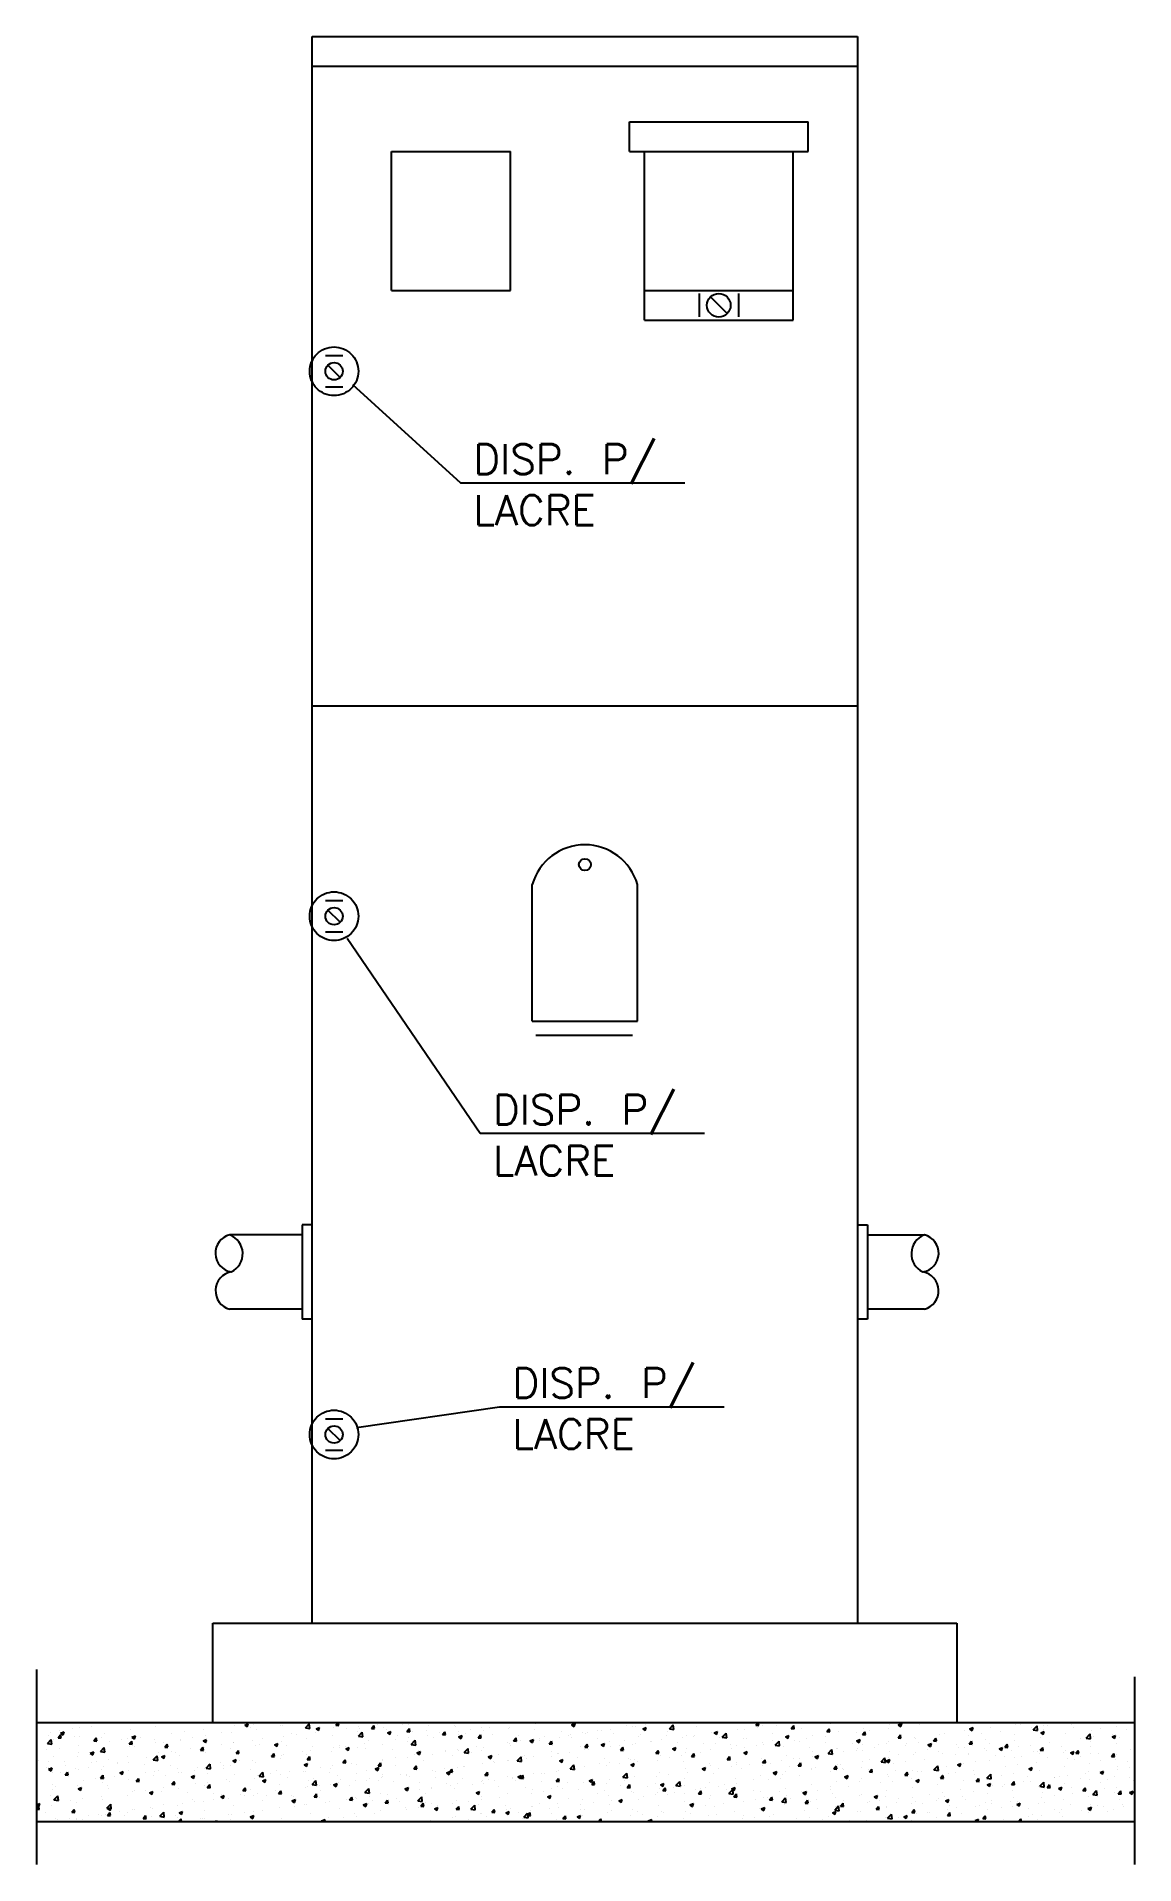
# Model space of a CAD drawing. Extents: x 32.364 to 32.474, y 16.372 to 16.556.
import ezdxf

# ---------------------------------------------------------------- set-up
doc = ezdxf.new("R2010")
doc.units = 0
doc.header["$MEASUREMENT"] = 0
doc.linetypes.add('TRACEJ', pattern=[0.75, 0.5, -0.25])
doc.linetypes.add('TRACEJP', pattern=[0.30000000000000004, 0.2, -0.1])
doc.layers.get('0').update_dxf_attribs({"linetype": 'CONTINUOUS'})
doc.layers.add('A-TRACEJ', color=15, linetype='TRACEJ')
doc.layers.add('ENTRADA', color=7, linetype='CONTINUOUS')
doc.styles.add('R60', font='txt', dxfattribs={"height": 0.15, "bigfont": 'RHENO'})

msp = doc.modelspace()

# ---------------------------------------------------------------- texts
at = {"layer": 'ENTRADA', "style": 'R60'}
for s, p in [('DISP. P/', (32.40774170664397, 16.51216334698143)), ('LACRE', (32.40774170664397, 16.50702048983857)), ('DISP. P/', (32.40971363906919, 16.44657298349782)), ('LACRE', (32.40971363906919, 16.44143012635496)), ('DISP. P/', (32.41168557149442, 16.41899947882984)), ('LACRE', (32.41168557149442, 16.41385662168699))]:
    msp.add_text(s, height=0.003, dxfattribs=at).set_placement(p)

# ---------------------------------------------------------------- blocks, each defined once
blk = doc.blocks.new('*X1')
at = {"color": 0}
for p, q in [((32.61453562565594, 17.15166676738157), (32.61453562565594, 17.15166676738157)), ((32.63632814153705, 17.19632610613506), (32.63632814153705, 17.19632610613506)), ((32.66366061956339, 17.16231422195471), (32.66366061956339, 17.16231422195471)), ((32.66720876143035, 17.1478577593176), (32.68471339442717, 17.15457715837157)), ((32.667208774356, 17.14785775622559), (32.67964433794432, 17.13946986267353)), ((32.67965741445819, 17.13944429034124), (32.68472649550733, 17.15455157852094)), ((32.72624557643761, 17.1705536878386), (32.72624557643761, 17.1705536878386)), ((32.76033216799153, 17.17669301296465), (32.76033216799153, 17.17669301296465)), ((32.82092856069881, 17.18301893919561), (32.82092856069881, 17.18301893919561)), ((32.88792399150228, 17.14670994036956), (32.88792399150228, 17.14670994036956)), ((33.01777071217175, 17.1654540162707), (33.01777071217175, 17.1654540162707)), ((33.14612989532815, 17.18305666449244), (33.14612989532815, 17.18305666449244)), ((33.22820430582125, 17.14669332068801), (33.22820430582125, 17.14669332068801)), ((33.24732656756672, 17.20119751828627), (33.24898229308484, 17.20008071732275)), ((33.24899541155505, 17.200054699503), (33.24937887157567, 17.20119751828627)), ((33.2724065259663, 17.19906131396304), (33.2724065259663, 17.19906131396304)), ((33.29078926269547, 17.1549327865719), (33.29078926269547, 17.1549327865719)), ((33.38547224695667, 17.16739803792892), (33.38547224695667, 17.16739803792892)), ((33.47899304797278, 17.15265829464759), (33.47899304797278, 17.15265829464759)), ((33.50752791944605, 17.19742830100262), (33.50752791944605, 17.19742830100262)), ((33.52757246596285, 17.15218457462808), (33.52757246596285, 17.15218457462808)), ((33.54335984113045, 17.18818433403996), (33.54335984113045, 17.18818433403996)), ((33.59582907537521, 17.188446679928), (33.61333370837204, 17.19516607898197)), ((33.59582908859672, 17.18844667688706), (33.60826465218505, 17.180058783335)), ((33.60594479800466, 17.19642379992385), (33.60594479800466, 17.19642379992385)), ((33.60827775150654, 17.18003248448727), (33.61334683255568, 17.19513977266697)), ((33.62478959030837, 17.17768454023067), (33.62478959030837, 17.17768454023067)), ((33.64098352848914, 17.19178958306903), (33.64098352848914, 17.19178958306903)), ((33.653849096601, 17.16818922409867), (33.653849096601, 17.16818922409867)), ((33.77443913753226, 17.18615086513543), (33.77443913753226, 17.18615086513543)), ((33.78369581727046, 17.1869332999998), (33.78369581727046, 17.1869332999998)), ((33.83048991625979, 17.14781908144498), (33.83048991625979, 17.14781908144498)), ((33.90142384640549, 17.1737260599438), (33.9208959702633, 17.19402019745852)), ((33.90142384641822, 17.17372606863883), (33.92365803493247, 17.17027775584662)), ((33.90789474657535, 17.18051214720184), (33.90789474657535, 17.18051214720184)), ((33.92367111841425, 17.17025363755637), (33.92090907229765, 17.19399609003005)), ((33.95001593321452, 17.15177713666222), (33.95001593321452, 17.15177713666222)), ((33.95511143436671, 17.16842474590936), (33.97261606736353, 17.17514414496333)), ((33.95511144769693, 17.1684247428993), (33.96754701128526, 17.16003684934724)), ((33.96756009145803, 17.16001026947154), (33.97262917250717, 17.17511755765124)), ((33.97628645859539, 17.17284532702806), (33.97628645859539, 17.17284532702806)), ((34.04135035561846, 17.17487342926825), (34.04135035561846, 17.17487342926825)), ((34.05450078388159, 17.18706052543676), (34.06636312936757, 17.20119751828627)), ((34.05450079257024, 17.18706053376927), (34.06944371304161, 17.18575319762806)), ((34.06945683351295, 17.18572638150181), (34.06660299953482, 17.20119751828627)), ((34.1079035273883, 17.17256343277327), (34.1079035273883, 17.17256343277327)), ((34.12208300093099, 17.19787157261113), (34.12208300093099, 17.19787157261113)), ((34.16513838790516, 17.15606121013544), (34.16513838790516, 17.15606121013544)), ((34.1682341085619, 17.13234630636154), (34.18770623241971, 17.15264044387626)), ((34.17048848426251, 17.18080289865716), (34.17048848426251, 17.18080289865716)), ((34.17480596466155, 17.16923471133465), (34.17480596466155, 17.16923471133465)), ((34.19048134334741, 17.12887371731597), (34.18771929723081, 17.15261616978965)), ((34.23381582953179, 17.17137249169111), (34.24586809721341, 17.18573582499959)), ((34.23381583822675, 17.17137250007469), (34.24875875869813, 17.17006516393348)), ((34.24877186549144, 17.17003820694633), (34.24588122502875, 17.18570887816816)), ((34.25554960834135, 17.19717721892273), (34.25554960834135, 17.19717721892273)), ((34.26517146852371, 17.19326815001417), (34.26517146852371, 17.19326815001417)), ((34.29349757106157, 17.17366385835719), (34.29349757106157, 17.17366385835719)), ((34.30826157370466, 17.16359599340106), (34.30826157370466, 17.16359599340106)), ((34.31439379335819, 17.14840281189071), (34.33189842635501, 17.15512221094469)), ((34.31439380679714, 17.14840280891154), (34.32682937038547, 17.14001491535948)), ((34.32684243140952, 17.13998805445581), (34.33191151245865, 17.15509534263551)), ((34.38900521738446, 17.19153850098913), (34.38900521738446, 17.19153850098913)), ((34.41313087518197, 17.15568445794546), (34.4251831428636, 17.17004779125394)), ((34.41313088388327, 17.15568446638012), (34.42807380435465, 17.1543771302389)), ((34.41977420169972, 17.18966850782778), (34.41977420169972, 17.18966850782778)), ((34.42808689746992, 17.15435003239084), (34.42519625700724, 17.17002070361267)), ((34.44171718274777, 17.15795727546745), (34.44171718274777, 17.15795727546745)), ((34.50915350071909, 17.16043513189107), (34.50915350071909, 17.16043513189107)), ((34.52246082642755, 17.18589978305554), (34.52246082642755, 17.18589978305554)), ((34.57517279179086, 17.15231855753386), (34.57517279179086, 17.15231855753386)), ((34.59244592083216, 17.13999642419981), (34.60449818851379, 17.15435975750829)), ((34.60740192944841, 17.13866185783537), (34.60451128898573, 17.1543325290572)), ((34.65495004305469, 17.18546137747415), (34.65495004305469, 17.18546137747415)), ((34.65591643547065, 17.18026106512195), (34.65591643547065, 17.18026106512195)), ((34.67244721364615, 17.15694253150657), (34.67244721364615, 17.15694253150657)), ((34.67494014169627, 17.14279176849282), (34.67494014169627, 17.14279176849282)), ((34.70862840083396, 17.14667983960028), (34.70862840083396, 17.14667983960028)), ((34.73503217052037, 17.16518199739046), (34.73503217052037, 17.16518199739046)), ((34.78937204451376, 17.17462234718835), (34.78937204451376, 17.17462234718835)), ((34.80121677233442, 17.15879641796342), (34.80121677233442, 17.15879641796342)), ((34.82971515478157, 17.17764724874747), (34.82971515478157, 17.17764724874747)), ((34.89531967384585, 17.20119751828627), (34.89616732552598, 17.20062577000871)), ((34.89618042850638, 17.20059846361757), (34.89638143457924, 17.20119751828627)), ((34.92282765355686, 17.16898362925476), (34.92282765355686, 17.16898362925476)), ((34.93106349300388, 17.17754049386455), (34.93106349300388, 17.17754049386455)), ((34.98760274895535, 17.19843354485852), (34.98760274895535, 17.19843354485852)), ((35.05628326259997, 17.16334491132115), (35.05628326259997, 17.16334491132115)), ((35.05942267616029, 17.19514314208629), (35.05942267616029, 17.19514314208629)), ((35.18973887164306, 17.15770619338757), (35.18973887164306, 17.15770619338757)), ((35.23699089990401, 17.14132163023988), (35.23699089990401, 17.14132163023988)), ((35.24301410730304, 17.18899173250112), (35.26051874029987, 17.19571113155509)), ((35.24301412103787, 17.18899172957301), (35.25544968462619, 17.18060383602095)), ((35.25546276845787, 17.18057624860183), (35.260531849507, 17.19568353678153)), ((35.29957585677823, 17.14956109612377), (35.29957585677823, 17.14956109612377)), ((35.31250606363857, 17.14666840400019), (35.31250606363857, 17.14666840400019)), ((35.32319448068616, 17.15206747545398), (35.32319448068616, 17.15206747545398)), ((35.37361092303593, 17.16142665915709), (35.37361092303593, 17.16142665915709)), ((35.39425884103942, 17.16202634748078), (35.39425884103942, 17.16202634748078)), ((35.44086524679499, 17.16427105222194), (35.44086524679499, 17.16427105222194)), ((35.45665008972927, 17.14642875752038), (35.45665008972927, 17.14642875752038)), ((35.51940746537153, 17.18645290474017), (35.51940746537153, 17.18645290474017)), ((35.5521464352132, 17.18281264359182), (35.5521464352132, 17.18281264359182)), ((35.56714187743313, 17.18027570169253), (35.56714187743313, 17.18027570169253)), ((35.60229646629452, 17.16896979848248), (35.61980109929134, 17.17568919753645)), ((35.60229648013807, 17.16896979558526), (35.6147320437264, 17.1605819020332)), ((35.61473139208742, 17.19105210947571), (35.61473139208742, 17.19105210947571)), ((35.61474510840936, 17.16055403358611), (35.61981418945849, 17.1756613217658)), ((35.69698859810259, 17.19901977759366), (35.69698859810259, 17.19901977759366)), ((35.72510779132295, 17.15658744595448), (35.72510779132295, 17.15658744595448)), ((35.73595090563758, 17.16897718862693), (35.75542302949538, 17.18927132614165)), ((35.73595090572749, 17.16897719783146), (35.75818509424174, 17.16552888503925)), ((35.7581981444004, 17.16550358383911), (35.75543609828379, 17.18924603631279)), ((35.87090433365855, 17.18161369153755), (35.87090433365855, 17.18161369153755)), ((35.94858444806783, 17.14940361182817), (35.94858444806783, 17.14940361182817)), ((35.95880252729727, 17.14640544621409), (35.95880252729727, 17.14640544621409)), ((35.961578825286, 17.14894786446384), (35.97908345828283, 17.15566726351781)), ((35.96157883923829, 17.1489478615975), (35.97401440282662, 17.14055996804544)), ((35.97402744836084, 17.14053181857038), (35.97909652940998, 17.15563910675008)), ((36.002761167794, 17.12759743504467), (36.0222332916518, 17.14789157255939)), ((36.02500836933356, 17.12412366359872), (36.02224632321695, 17.1478661160724)), ((36.0784311687373, 17.1681476877293), (36.0784311687373, 17.1681476877293)), ((36.11669012147105, 17.16719174232513), (36.11669012147105, 17.16719174232513)), ((36.17159349821314, 17.18685215393639), (36.18363068814823, 17.20119751828627)), ((36.17159350704516, 17.18685216285933), (36.18653642751654, 17.18554482671811)), ((36.17927507834527, 17.17543120820902), (36.17927507834527, 17.17543120820902)), ((36.18654953070483, 17.18551634690674), (36.18365889024214, 17.20118701812857)), ((36.20679035189371, 17.18575033595104), (36.20679035189371, 17.18575033595104)), ((36.25797483344665, 17.14417725081748), (36.25797483344665, 17.14417725081748)), ((36.27395806260647, 17.18789645956603), (36.27395806260647, 17.18789645956603)), ((36.35090854386333, 17.17116412019074), (36.36296081154495, 17.18552745349922)), ((36.35090855270168, 17.17116412916475), (36.36585147317305, 17.16985679302354)), ((36.36586456268332, 17.16982817235126), (36.36297392222063, 17.18549884357309)), ((36.40377137578224, 17.16920349640056), (36.40377137578224, 17.16920349640056)), ((36.53022358951352, 17.15547608644509), (36.54227585719514, 17.16983941975357)), ((36.53022359835819, 17.15547609547017), (36.54516651882957, 17.15416875932896)), ((36.5451795946618, 17.15413999779579), (36.54228895419912, 17.16981066901762)), ((36.54331278012498, 17.20119751828627), (36.54335235796712, 17.20117082269467)), ((36.5433654454577, 17.20114222773213), (36.5433839975828, 17.20119751828627)), ((36.54956791811784, 17.19422974198364), (36.54956791811784, 17.19422974198364)), ((36.58823292252841, 17.15487824608668), (36.58823292252841, 17.15487824608668)), ((36.68123380772892, 17.15157084105844), (36.68123380772892, 17.15157084105844)), ((36.7095386351637, 17.13978805269944), (36.72159090284533, 17.15415138600792)), ((36.71450955316655, 17.17088289555728), (36.71450955316655, 17.17088289555728)), ((36.72449462664029, 17.1384518232403), (36.72160398617761, 17.15412249446213)), ((36.74381876460314, 17.15981030694233), (36.74381876460314, 17.15981030694233)), ((36.83850174886434, 17.17227555829934), (36.83850174886434, 17.17227555829934)), ((36.84435627383601, 17.18962697145841), (36.84435627383601, 17.18962697145841)), ((36.89019913923085, 17.18953678507425), (36.90770377222768, 17.19625618412822)), ((36.89019915347901, 17.18953678225897), (36.90263471706734, 17.18114888870691)), ((36.90264778540919, 17.18112001271641), (36.90771686645833, 17.1962273008961)), ((36.99638934303812, 17.19306185441039), (36.99638934303812, 17.19306185441039)), ((37.12243225576349, 17.14516877808351), (37.12243225576349, 17.14516877808351)), ((37.22579884447071, 17.15875488159405), (37.22579884447071, 17.15875488159405)), ((37.24025668877172, 17.20087426217619), (37.24025668877172, 17.20087426217619)), ((37.24948149822233, 17.16951485105561), (37.26698613121916, 17.17623425010958)), ((37.24948151257922, 17.16951484827121), (37.26191707616755, 17.16112695471915)), ((37.26193012536068, 17.16109779770067), (37.26699920640982, 17.17620508588037)), ((37.26822879809909, 17.17019502366658), (37.26822879809909, 17.17019502366658)), ((37.308362450861, 17.14418940567564), (37.308362450861, 17.14418940567564)), ((37.35415802762713, 17.17635752981579), (37.35415802762713, 17.17635752981579)), ((37.37371229781482, 17.1952355442426), (37.37371229781482, 17.1952355442426)), ((37.4030454351222, 17.15665465703265), (37.4030454351222, 17.15665465703265)), ((37.41402534043469, 17.19522126924966), (37.41402534043469, 17.19522126924966)), ((37.48043465826527, 17.19236217928638), (37.48043465826527, 17.19236217928638)), ((37.50716790685792, 17.189596826309), (37.50716790685792, 17.189596826309)), ((37.56093302929598, 17.17744095314369), (37.56093302929598, 17.17744095314369)), ((37.57047796486967, 17.16422831731005), (37.58995008872748, 17.18452245482477)), ((37.57047796503676, 17.16422832702409), (37.59271215355101, 17.16078001423189)), ((37.59272517038654, 17.16075353012186), (37.58996312426994, 17.18449598259554)), ((37.60876385721382, 17.14949291703696), (37.62626849021064, 17.15621231609094)), ((37.60876387167943, 17.14949291428346), (37.62119943526776, 17.1411050207314)), ((37.6197256663861, 17.16535581046397), (37.6197256663861, 17.16535581046397)), ((37.62121246531217, 17.14107558268495), (37.62628154636131, 17.15618287086465)), ((37.6235179861702, 17.18568041902758), (37.6235179861702, 17.18568041902758)), ((37.64062351590103, 17.18395810837541), (37.64062351590103, 17.18395810837541)), ((37.7182009704314, 17.1981456703846), (37.7182009704314, 17.1981456703846)), ((37.73560059826183, 17.14548543995143), (37.73560059826183, 17.14548543995143)), ((37.76552220872171, 17.19038205604705), (37.76552220872171, 17.19038205604705)), ((37.77407912494412, 17.17831939044182), (37.77407912494412, 17.17831939044182)), ((37.83728822702609, 17.12284856372779), (37.85676035088389, 17.14314270124251)), ((37.8595353953197, 17.11937360988146), (37.85677334920309, 17.14311606235514)), ((37.86187722889997, 17.16149008942202), (37.86187722889997, 17.16149008942202)), ((37.90753473398723, 17.17268067250822), (37.90753473398723, 17.17268067250822)), ((37.99172394956943, 17.18023416532315), (37.99172394956943, 17.18023416532315)), ((38.04099034303032, 17.16704195457463), (38.04099034303032, 17.16704195457463)), ((32.59789323520286, 17.06371129398412), (32.59789323520286, 17.06371129398412)), ((32.60051731148622, 17.09571542409616), (32.61998943534402, 17.11600956161088)), ((32.60051731145091, 17.0957154324333), (32.62275149996515, 17.09226711964109)), ((32.60434437903474, 17.13776462084375), (32.60434437903474, 17.13776462084375)), ((32.62276454229443, 17.09224385079283), (32.62000249617783, 17.11598630326651)), ((32.63328817770773, 17.11310264267723), (32.63328817770773, 17.11310264267723)), ((32.65466825215081, 17.12451676195453), (32.66672051983243, 17.13888009526301)), ((32.65466826072137, 17.12451676990089), (32.66961118119275, 17.12320943375968)), ((32.66047819207708, 17.07195075986801), (32.66047819207708, 17.07195075986801)), ((32.66962426423502, 17.12318371787495), (32.66673362377233, 17.13885438909678)), ((32.73779998807784, 17.13212590291015), (32.73779998807784, 17.13212590291015)), ((32.75516117633828, 17.08441601122502), (32.75516117633828, 17.08441601122502)), ((32.76164736086414, 17.13070529089897), (32.76164736086414, 17.13070529089897)), ((32.81643552445996, 17.04720303665126), (32.83394015745679, 17.05392243570524)), ((32.82888409726431, 17.03878945114802), (32.83395317831345, 17.05389673932772)), ((32.83398329780099, 17.10882872820888), (32.84603556548262, 17.12319206151736)), ((32.83398330637789, 17.10882873620632), (32.84892622684927, 17.1075214000651)), ((32.84893929621352, 17.10749554331946), (32.84604865575083, 17.12316621454129)), ((32.86732757364263, 17.0543356705139), (32.88679969750044, 17.07462980802863)), ((32.86732757362189, 17.05433567892685), (32.88956176213613, 17.05088736613464)), ((32.87125559712094, 17.12648718497656), (32.87125559712094, 17.12648718497656)), ((32.88488402767297, 17.06348647691174), (32.88488402767297, 17.06348647691174)), ((32.88957476722759, 17.05086393055244), (32.88681272111099, 17.07460638302612)), ((32.89580687863039, 17.05255331231528), (32.89580687863039, 17.05255331231528)), ((32.91304877051206, 17.10520230733606), (32.91304877051206, 17.10520230733606)), ((32.97563372738627, 17.11344177321995), (32.97563372738627, 17.11344177321995)), ((33.00471120616405, 17.12084846704297), (33.00471120616405, 17.12084846704297)), ((33.01329834345118, 17.09314069446323), (33.02535061113281, 17.10750402777171)), ((33.0132983520344, 17.09314070251174), (33.02824127250578, 17.09183336637053)), ((33.01473074834242, 17.08223055281287), (33.01473074834242, 17.08223055281287)), ((33.028254328192, 17.09180736876399), (33.02536368772931, 17.10747803998582)), ((33.02649112042184, 17.12783582529895), (33.04399575341866, 17.13455522435293)), ((33.0264911334562, 17.12783582223783), (33.03892669704453, 17.11944792868577)), ((33.03893975440969, 17.11942207532551), (33.04400883545883, 17.13452936350521)), ((33.04160342096599, 17.07757955789835), (33.04160342096599, 17.07757955789835)), ((33.07031671164747, 17.12590702457697), (33.07031671164747, 17.12590702457697)), ((33.13816681520714, 17.11520974910938), (33.13816681520714, 17.11520974910938)), ((33.14308993149883, 17.09983320103461), (33.14308993149883, 17.09983320103461)), ((33.18739996330158, 17.10260580348143), (33.18739996330158, 17.10260580348143)), ((33.19261338910137, 17.07745266071758), (33.20466565678299, 17.09181599402606)), ((33.19261339769092, 17.07745266881716), (33.2075563181623, 17.07614533267595)), ((33.20756936017049, 17.0761191942085), (33.2046787197078, 17.09178986543033)), ((33.22502187833493, 17.05632985860131), (33.22502187833493, 17.05632985860131)), ((33.26936656213697, 17.1158378505052), (33.26936656213697, 17.1158378505052)), ((33.27162242425025, 17.10957103117578), (33.27162242425025, 17.10957103117578)), ((33.31970486259613, 17.06879510995833), (33.31970486259613, 17.06879510995833)), ((33.33319650563718, 17.12763204906451), (33.33319650563718, 17.12763204906451)), ((33.37192843475156, 17.06176462697193), (33.38398070243318, 17.07612796028041)), ((33.37192844334744, 17.06176463512259), (33.38687136381881, 17.06045729898137)), ((33.38688439214897, 17.06043101965302), (33.38399375168628, 17.07610169087485)), ((33.38577347941334, 17.10781389128031), (33.40327811241016, 17.11453329033428)), ((33.38577349255642, 17.10781388825008), (33.39820905614474, 17.09942599469802)), ((33.39310028925301, 17.07274034469574), (33.39310028925301, 17.07274034469574)), ((33.39617331897711, 17.05135846294851), (33.39617331897711, 17.05135846294851)), ((33.39822209436117, 17.09939986030978), (33.4032911754103, 17.11450714848948)), ((33.39921328280644, 17.13458192640634), (33.39921328280644, 17.13458192640634)), ((33.40507803329335, 17.10393231324218), (33.40507803329335, 17.10393231324218)), ((33.47759245676991, 17.08958140606937), (33.47759245676991, 17.08958140606937)), ((33.52453250213353, 17.06896111117025), (33.52453250213353, 17.06896111117025)), ((33.53853364233645, 17.09829359530859), (33.53853364233645, 17.09829359530859)), ((33.5388968315886, 17.09776659027882), (33.5388968315886, 17.09776659027882)), ((33.54017741364412, 17.09782087195326), (33.54017741364412, 17.09782087195326)), ((33.55124348040175, 17.04607659322628), (33.56329574808338, 17.06043992653476)), ((33.56619942412747, 17.04474284509753), (33.56330878366478, 17.06041351631936)), ((33.63486039790532, 17.11028612331027), (33.63486039790532, 17.11028612331027)), ((33.65080913277168, 17.08496576064084), (33.65080913277168, 17.08496576064084)), ((33.67198925137956, 17.09265487737499), (33.67198925137956, 17.09265487737499)), ((33.6846933739242, 17.1227928358619), (33.6846933739242, 17.1227928358619)), ((33.74505583840483, 17.08779195726166), (33.76256047140166, 17.09451135631564)), ((33.74505585165663, 17.08779195426232), (33.75749141524496, 17.07940406071026)), ((33.75750443431266, 17.07937764529405), (33.76257351536179, 17.09448493347375)), ((33.78065585344114, 17.10370983654198), (33.78065585344114, 17.10370983654198)), ((33.7927479920791, 17.13107241942132), (33.7927479920791, 17.13107241942132)), ((33.80544486042265, 17.0870161594414), (33.80544486042265, 17.0870161594414)), ((33.85533294895332, 17.13931188530521), (33.85533294895332, 17.13931188530521)), ((33.88424854885398, 17.05317420869163), (33.88424854885398, 17.05317420869163)), ((33.90901503659754, 17.12131248476372), (33.90901503659754, 17.12131248476372)), ((33.9259673313767, 17.06033014955875), (33.9259673313767, 17.06033014955875)), ((33.93890046946576, 17.0813774415078), (33.93890046946576, 17.0813774415078)), ((34.03225170340638, 17.05409367077648), (34.03225170340638, 17.05409367077648)), ((34.0352916672357, 17.13731713423431), (34.0352916672357, 17.13731713423431)), ((34.04213614302776, 17.07396050480267), (34.04213614302776, 17.07396050480267)), ((34.0717638737123, 17.08535639514183), (34.0717638737123, 17.08535639514183)), ((34.07235607850886, 17.07573872357421), (34.07235607850886, 17.07573872357421)), ((34.10433819739631, 17.06777002324302), (34.12184283039313, 17.074489422297)), ((34.10433821075684, 17.06777002027456), (34.11677377434516, 17.0593821267225)), ((34.10472109990198, 17.08219997068656), (34.10472109990198, 17.08219997068656)), ((34.11678677426415, 17.05935543027832), (34.12185585531329, 17.07446271845802)), ((34.16209842407584, 17.07283774667762), (34.16209842407584, 17.07283774667762)), ((34.1682341085892, 17.13234631513238), (34.19046829710344, 17.12889800234017)), ((34.19940408416318, 17.09466522204358), (34.19940408416318, 17.09466522204358)), ((34.20581168755196, 17.07010000564062), (34.20581168755196, 17.07010000564062)), ((34.2175604160479, 17.11038264072491), (34.2175604160479, 17.11038264072491)), ((34.29045760723225, 17.09044039489936), (34.29045760723225, 17.09044039489936)), ((34.33926729659506, 17.06446128770702), (34.33926729659506, 17.06446128770702)), ((34.35729167833696, 17.11545151815462), (34.35729167833696, 17.11545151815462)), ((34.3633569583835, 17.13540888630799), (34.3633569583835, 17.13540888630799)), ((34.41673423787039, 17.10644504436995), (34.41673423787039, 17.10644504436995)), ((34.41987663521117, 17.12369098403851), (34.41987663521117, 17.12369098403851)), ((34.43504437071832, 17.09096655277929), (34.45451649457612, 17.11126069029401)), ((34.43504437076017, 17.09096656162593), (34.45727855927442, 17.08751824883372)), ((34.45729156828057, 17.08749379707558), (34.45452952216397, 17.11123624954926)), ((34.4636205563878, 17.04774808922438), (34.48112518938462, 17.05446748827836)), ((34.47272290563816, 17.05882256977343), (34.47272290563816, 17.05882256977343)), ((34.47606911421564, 17.03933321526259), (34.48113819526478, 17.05444050344229)), ((34.51455961947237, 17.13615623539553), (34.51455961947237, 17.13615623539553)), ((34.54658095853986, 17.12518912027108), (34.54658095853986, 17.12518912027108)), ((34.59244592953979, 17.13999643268554), (34.60738885001116, 17.13868909654433)), ((34.60617851468128, 17.05318385183982), (34.60617851468128, 17.05318385183982)), ((34.60667982928562, 17.05833960353598), (34.60667982928562, 17.05833960353598)), ((34.66926478615984, 17.06657906941987), (34.66926478615984, 17.06657906941987)), ((34.67190017786695, 17.059568305035), (34.67190017786695, 17.059568305035)), ((34.67367615234967, 17.12838087787207), (34.6911807853465, 17.13510027692605)), ((34.67367616589735, 17.12838087492379), (34.68611172948568, 17.11999298137173)), ((34.68612477136101, 17.11996583944008), (34.69119385241014, 17.13507312761978)), ((34.70185463287473, 17.04958679919703), (34.72132675673253, 17.06988093671175)), ((34.70185463293115, 17.04958680811948), (34.7240888214454, 17.04613849532727)), ((34.72410179321374, 17.04611387683519), (34.72133974709713, 17.06985632930887)), ((34.76394777042103, 17.07904432077688), (34.76394777042103, 17.07904432077688)), ((34.77176096648235, 17.12430839045416), (34.78381323416397, 17.13867172376264)), ((34.7717609751963, 17.12430839899096), (34.78670389566768, 17.12300106284975)), ((34.7867169614269, 17.12297368327988), (34.78382632096421, 17.13864435450171)), ((34.79042475369355, 17.06132167682477), (34.79042475369355, 17.06132167682477)), ((34.7981768085051, 17.07557295450559), (34.7981768085051, 17.07557295450559)), ((34.84208400987707, 17.14104112166667), (34.84208400987707, 17.14104112166667)), ((34.92183536459481, 17.09983061688793), (34.92183536459481, 17.09983061688793)), ((34.92802352917455, 17.09431703040672), (34.92802352917455, 17.09431703040672)), ((34.93622129602915, 17.08634792240785), (34.93622129602915, 17.08634792240785)), ((34.95107601213254, 17.10862035670851), (34.96312827981416, 17.12298369001699)), ((34.95107602085282, 17.10862036529639), (34.96601894132419, 17.10731302915517)), ((34.96603199340539, 17.10728550872441), (34.96314135294271, 17.12295617994624)), ((34.97553961892017, 17.13540240373308), (34.97553961892017, 17.13540240373308)), ((34.98442032146903, 17.10807008277182), (34.98442032146903, 17.10807008277182)), ((35.03295851134116, 17.10835894385343), (35.05046314433799, 17.1150783429074)), ((35.03295852499756, 17.10835894093604), (35.04539408858589, 17.09997104738397)), ((35.0454071113125, 17.09994362442435), (35.05047619236164, 17.11505091260405)), ((35.05638271233097, 17.11191967862846), (35.05638271233097, 17.11191967862846)), ((35.07910330573023, 17.12053533412883), (35.07910330573023, 17.12053533412883)), ((35.08201783836474, 17.11137416799093), (35.08201783836474, 17.11137416799093)), ((35.10899522796328, 17.12976368579948), (35.10899522796328, 17.12976368579948)), ((35.13039105778272, 17.09293232296286), (35.14244332546435, 17.10729565627134)), ((35.13039106650933, 17.09293233160181), (35.14533398698071, 17.0916249954606)), ((35.14192162198056, 17.05648246362216), (35.14192162198056, 17.05648246362216)), ((35.14534702538388, 17.09159733416892), (35.1424563849212, 17.10726800539075)), ((35.18265934296912, 17.12792432809907), (35.18265934296912, 17.12792432809907)), ((35.22781438070034, 17.13640041357401), (35.22781438070034, 17.13640041357401)), ((35.23380847241769, 17.05095816815318), (35.23380847241769, 17.05095816815318)), ((35.24245083700637, 17.12412496786589), (35.24245083700637, 17.12412496786589)), ((35.28771816431616, 17.08150870920524), (35.28771816431616, 17.08150870920524)), ((35.30946609980926, 17.06344494054237), (35.30946609980926, 17.06344494054237)), ((35.30970610343292, 17.07724428921722), (35.32175837111454, 17.0916076225257)), ((35.30970611216585, 17.07724429790723), (35.32464903263723, 17.07593696176602)), ((35.32466205736237, 17.07590915961344), (35.32177141689968, 17.09157983083527)), ((35.32849145667888, 17.06342341951019), (35.32849145667888, 17.06342341951019)), ((35.37590644604947, 17.1184862499323), (35.37590644604947, 17.1184862499323)), ((35.39224087033264, 17.08833700983479), (35.40974550332947, 17.09505640888876)), ((35.39224088409777, 17.08833700694828), (35.4046764476861, 17.07994911339621)), ((35.40468945126398, 17.07992140940862), (35.40975853231312, 17.09502869758832)), ((35.43351470665175, 17.10653495478832), (35.43351470665175, 17.10653495478832)), ((35.43782528296566, 17.08104758876411), (35.43782528296566, 17.08104758876411)), ((35.48637905085266, 17.08420971562123), (35.48637905085266, 17.08420971562123)), ((35.4890211490831, 17.06155625547157), (35.50107341676473, 17.07591958878005)), ((35.48902115782236, 17.06155626421265), (35.50396407829374, 17.06024892807144)), ((35.50397708934086, 17.06022098505795), (35.50108644887818, 17.07589165627978)), ((35.50936205509258, 17.1128475319987), (35.50936205509258, 17.1128475319987)), ((35.54896400772688, 17.09244918150512), (35.54896400772688, 17.09244918150512)), ((35.56410191360381, 17.0970522382347), (35.56410191360381, 17.0970522382347)), ((35.57931124898735, 17.1315612003714), (35.57931124898735, 17.1315612003714)), ((35.59010569877237, 17.14079003958678), (35.59010569877237, 17.14079003958678)), ((35.64281766413568, 17.10720881406511), (35.64281766413568, 17.10720881406511)), ((35.64364699198808, 17.10491443286214), (35.64364699198808, 17.10491443286214)), ((35.66833619473329, 17.04586822172591), (35.68038846241491, 17.0602315550344)), ((35.68329212131935, 17.04453281050247), (35.68040148085666, 17.0602034817243)), ((35.69394863427327, 17.11579631413583), (35.69394863427327, 17.11579631413583)), ((35.72356130781547, 17.13515132165318), (35.72356130781547, 17.13515132165318)), ((35.75152322932413, 17.06831507581614), (35.76902786232095, 17.07503447487012)), ((35.75152324319798, 17.06831507296052), (35.76395880678631, 17.05992717940846)), ((35.76397179121548, 17.05989919439289), (35.76904087226461, 17.07500648257259)), ((35.77627327317878, 17.10157009613151), (35.77627327317878, 17.10157009613151)), ((35.80153458616186, 17.12570072897318), (35.80153458616186, 17.12570072897318)), ((35.81926785360037, 17.05017549889975), (35.81926785360037, 17.05017549889975)), ((35.82058520643986, 17.06909851406825), (35.82058520643986, 17.06909851406825)), ((35.82230781742969, 17.13339896235758), (35.82230781742969, 17.13339896235758)), ((35.85701691685858, 17.12951260371959), (35.85701691685858, 17.12951260371959)), ((35.86411954303608, 17.13394019485707), (35.86411954303608, 17.13394019485707)), ((35.90972888222188, 17.09593137819792), (35.90972888222188, 17.09593137819792)), ((35.94554448423852, 17.06618014837034), (35.94554448423852, 17.06618014837034)), ((35.96638174877546, 17.09412475965132), (35.96638174877546, 17.09412475965132)), ((35.99047252590167, 17.123873885786), (35.99047252590167, 17.123873885786)), ((36.00276116789847, 17.127597444325), (36.02499535641272, 17.1241491315328)), ((36.04318449126498, 17.09029266026432), (36.04318449126498, 17.09029266026432)), ((36.05092273711053, 17.06858881435454), (36.05092273711053, 17.06858881435454)), ((36.07539120490797, 17.08492422427147), (36.07539120490797, 17.08492422427147)), ((36.11080558831561, 17.0482931417975), (36.12831022131243, 17.05501254085148)), ((36.11217829111105, 17.1191510052344), (36.11217829111105, 17.1191510052344)), ((36.11350769398475, 17.07682828023843), (36.11350769398475, 17.07682828023843)), ((36.12325413116697, 17.03987697937716), (36.1283232122161, 17.05498426755686)), ((36.12392813494478, 17.1182351678524), (36.12392813494478, 17.1182351678524)), ((36.17664010030809, 17.08465394233072), (36.17664010030809, 17.08465394233072)), ((36.20375038806439, 17.10252687249321), (36.20375038806439, 17.10252687249321)), ((36.20819067824595, 17.08929353159545), (36.20819067824595, 17.08929353159545)), ((36.25738374398789, 17.1125964499188), (36.25738374398789, 17.1125964499188)), ((36.2695714299504, 17.08621768146241), (36.28904355380821, 17.10651181897713)), ((36.26957143006945, 17.08621769081855), (36.29180561858369, 17.08276937802635)), ((36.29181859426672, 17.08274374335832), (36.28905654815011, 17.10648619583201)), ((36.3100957093512, 17.07901522439713), (36.3100957093512, 17.07901522439713)), ((36.32086118427748, 17.12892593044519), (36.33836581727431, 17.13564532949917)), ((36.32086119833849, 17.12892592760975), (36.33329676192682, 17.12053803405768)), ((36.33002701870253, 17.11853152196381), (36.33002701870253, 17.11853152196381)), ((36.33330978831233, 17.12050960355464), (36.33837886936146, 17.13561689173434)), ((36.36607827241973, 17.11007982770649), (36.36607827241973, 17.11007982770649)), ((36.39083935303098, 17.10695773198521), (36.39083935303098, 17.10695773198521)), ((36.42866322929395, 17.11831929359038), (36.42866322929395, 17.11831929359038)), ((36.44355131839429, 17.07337650646353), (36.44355131839429, 17.07337650646353)), ((36.45683377554267, 17.05405213440711), (36.45683377554267, 17.05405213440711)), ((36.45987373937199, 17.13727559786494), (36.45987373937199, 17.13727559786494)), ((36.52334621355514, 17.1307845449474), (36.52334621355514, 17.1307845449474)), ((36.52429496207409, 17.10131901405162), (36.52429496207409, 17.10131901405162)), ((36.53638169210682, 17.04483792788016), (36.55585381596462, 17.06513206539488)), ((36.55862881919989, 17.04136382311793), (36.55586677308328, 17.06510627559161)), ((36.5770069274374, 17.06773778852994), (36.5770069274374, 17.06773778852994)), ((36.58519295869908, 17.07165478262885), (36.58519295869908, 17.07165478262885)), ((36.6154664233684, 17.05296791308785), (36.6154664233684, 17.05296791308785)), ((36.65775057111718, 17.09568029611803), (36.65775057111718, 17.09568029611803)), ((36.67805138024261, 17.06120737897174), (36.67805138024261, 17.06120737897174)), ((36.68014354326898, 17.10890399642656), (36.6976481762658, 17.11562339548053)), ((36.6801435574387, 17.10890399362199), (36.69257912102703, 17.10051610006993)), ((36.6850426287567, 17.07009004133427), (36.6850426287567, 17.07009004133427)), ((36.69259212826382, 17.10048738853892), (36.69766120931295, 17.11559467671862)), ((36.70953864401471, 17.1397880617756), (36.72448156448608, 17.13848072563438)), ((36.71046253648049, 17.06209907059635), (36.71046253648049, 17.06209907059635)), ((36.71146958933723, 17.08765943209945), (36.71146958933723, 17.08765943209945)), ((36.77273436450381, 17.07367263032875), (36.77273436450381, 17.07367263032875)), ((36.79120618016029, 17.09004157818443), (36.79120618016029, 17.09004157818443)), ((36.8308391710923, 17.09511628691734), (36.8308391710923, 17.09511628691734)), ((36.84131631000669, 17.10640350800058), (36.84131631000669, 17.10640350800058)), ((36.8439181455236, 17.05646035266275), (36.8439181455236, 17.05646035266275)), ((36.8888536808139, 17.12410001895379), (36.90090594849552, 17.13846335226227)), ((36.88885368967122, 17.12410002808102), (36.9037966101426, 17.12279269193981)), ((36.90380965861879, 17.12276364868482), (36.9009190181561, 17.13843431990665)), ((36.92466178920339, 17.08440286025083), (36.92466178920339, 17.08440286025083)), ((36.93062195867759, 17.0944589264398), (36.93062195867759, 17.0944589264398)), ((36.9696754931631, 17.12400615622232), (36.9696754931631, 17.12400615622232)), ((36.9766357134279, 17.12014253250043), (36.9766357134279, 17.12014253250043)), ((36.9773737545667, 17.05082163472916), (36.9773737545667, 17.05082163472916)), ((36.99320691555181, 17.10269839232369), (36.99320691555181, 17.10269839232369)), ((37.03653949704372, 17.06525082813166), (37.03653949704372, 17.06525082813166)), ((37.03942590226045, 17.08888206240792), (37.05693053525728, 17.09560146146189)), ((37.03942591653892, 17.08888205963424), (37.05186148012724, 17.08049416608218)), ((37.05187446821531, 17.08046517352319), (37.05694354926445, 17.09557246170289)), ((37.0581173982465, 17.07876414231723), (37.0581173982465, 17.07876414231723)), ((37.06816872646408, 17.10841198520815), (37.08022099414571, 17.12277531851663)), ((37.06816873532774, 17.10841199438644), (37.08311165579912, 17.10710465824523)), ((37.08312469059727, 17.10707547412933), (37.08023405013459, 17.12274614535116)), ((37.08788989981301, 17.1151636436807), (37.08788989981301, 17.1151636436807)), ((37.09291215997193, 17.05678734223509), (37.09291215997193, 17.05678734223509)), ((37.09595212380125, 17.14001080569292), (37.09595212380125, 17.14001080569292)), ((37.18233603937932, 17.09027707371473), (37.18233603937932, 17.09027707371473)), ((37.1915730072896, 17.07312542438365), (37.1915730072896, 17.07312542438365)), ((37.22275888064139, 17.07553141813622), (37.22275888064139, 17.07553141813622)), ((37.24577749398679, 17.13594993979175), (37.24577749398679, 17.13594993979175)), ((37.24748377211427, 17.0927239514625), (37.2595360397959, 17.10708728477098)), ((37.24748378098425, 17.09272396069187), (37.26242670145563, 17.09141662455065)), ((37.26243972257576, 17.09138729957386), (37.25954908211308, 17.10705797079569)), ((37.32502861633269, 17.06748670645005), (37.32502861633269, 17.06748670645005)), ((37.32813258171491, 17.11530331929781), (37.32813258171491, 17.11530331929781)), ((37.33727805076168, 17.05805172906206), (37.33727805076168, 17.05805172906206)), ((37.3511180637978, 17.09313406635796), (37.3511180637978, 17.09313406635796)), ((37.39870826125194, 17.06886012838927), (37.41621289424877, 17.07557952744325)), ((37.39870827563913, 17.06886012564648), (37.41114383922746, 17.06047223209442)), ((37.4111568081668, 17.06044295850746), (37.41622588921594, 17.07555024668716)), ((37.42679881776446, 17.07703591771685), (37.43885108544608, 17.09139925102533)), ((37.42679882664077, 17.07703592699729), (37.44174174711215, 17.07572859085608)), ((37.44175475455425, 17.07569912501837), (37.43886411409157, 17.0913697962402)), ((37.45848422537581, 17.06184798851645), (37.45848422537581, 17.06184798851645)), ((37.47392912405051, 17.14032956488089), (37.47392912405051, 17.14032956488089)), ((37.47739469443595, 17.10913871582856), (37.47739469443595, 17.10913871582856)), ((37.49516564493545, 17.07883802517311), (37.49516564493545, 17.07883802517311)), ((37.55775060180967, 17.08707749105699), (37.55775060180967, 17.08707749105699)), ((37.56940653916742, 17.05284063299467), (37.56940653916742, 17.05284063299467)), ((37.5919398344189, 17.05620927058285), (37.5919398344189, 17.05620927058285)), ((37.60611386341465, 17.0613478839712), (37.61816613109627, 17.07571121727968)), ((37.60611387229729, 17.06134789330271), (37.62105679276866, 17.0600405571615)), ((37.60724141510541, 17.12788279172969), (37.60724141510541, 17.12788279172969)), ((37.62106978653274, 17.06001095046289), (37.61817914607006, 17.07568162168472)), ((37.65243358607087, 17.09954274241401), (37.65243358607087, 17.09954274241401)), ((37.71520308150301, 17.07786687857774), (37.71520308150301, 17.07786687857774)), ((37.72539544346201, 17.05057055264926), (37.72539544346201, 17.05057055264926)), ((37.7325606344325, 17.0622619764936), (37.7325606344325, 17.0622619764936)), ((37.75799062024343, 17.04883819437063), (37.77549525324025, 17.0555575934246)), ((37.77043914811829, 17.04042074349173), (37.77550822916743, 17.05552803167143)), ((37.78542890906483, 17.04565985022555), (37.79748117674646, 17.06002318353403)), ((37.80038481851123, 17.04432277590741), (37.79749417804854, 17.05999344712924)), ((37.81032118024465, 17.12032903852505), (37.81032118024465, 17.12032903852505)), ((37.83728822720774, 17.12284857351764), (37.85952241572198, 17.11940026072543)), ((37.85883726507065, 17.07826662596419), (37.85883726507065, 17.07826662596419)), ((37.86099962383862, 17.10289312416082), (37.86099962383862, 17.10289312416082)), ((37.87290613711887, 17.12856850440894), (37.87290613711887, 17.12856850440894)), ((37.96758912138007, 17.14103375576596), (37.96758912138007, 17.14103375576596)), ((37.9680462162053, 17.12947098301832), (37.98555084920213, 17.13619038207229)), ((37.96804623077964, 17.1294709802957), (37.98048179436797, 17.12108308674364)), ((37.98049480526366, 17.12105336766922), (37.9855638863128, 17.13616065584892)), ((37.98868398574011, 17.09701070186533), (37.98868398574011, 17.09701070186533)), ((38.00679616617422, 17.1279193697439), (38.00679616617422, 17.1279193697439)), ((38.05970933119332, 17.06321712390642), (38.05970933119332, 17.06321712390642)), ((32.55566069755262, 17.0100157830512), (32.55566069755262, 17.0100157830512)), ((32.59471080771654, 16.97334783189742), (32.59471080771654, 16.97334783189742)), ((32.6042137939592, 17.00250082114912), (32.6042137939592, 17.00250082114912)), ((32.60637992849809, 16.96657024800357), (32.62388456149491, 16.97328964705754)), ((32.6063799413756, 16.96657024496388), (32.61881550496393, 16.95818235141181)), ((32.60837266291593, 16.97643455752952), (32.60837266291593, 16.97643455752952)), ((32.61882844011894, 16.95815682697054), (32.62389752116808, 16.97326411515024)), ((32.6302482138784, 17.0298791792194), (32.6302482138784, 17.0298791792194)), ((32.68911630659571, 17.00437706511761), (32.68911630659571, 17.00437706511761)), ((32.68939379197774, 16.98581308325443), (32.68939379197774, 16.98581308325443)), ((32.74182827195902, 16.97079583959593), (32.74182827195902, 16.97079583959593)), ((32.7500103362948, 17.02752706673219), (32.7500103362948, 17.02752706673219)), ((32.7555674332055, 16.96425836398332), (32.7555674332055, 16.96425836398332)), ((32.75860739703482, 17.04748182744114), (32.75860739703482, 17.04748182744114)), ((32.80991411991062, 16.97263536236342), (32.80991411991062, 16.97263536236342)), ((32.81643553741591, 17.04720303360086), (32.82887110100423, 17.03881514004879)), ((32.82257191563882, 16.99873834718401), (32.82257191563882, 16.99873834718401)), ((32.84728138615151, 17.00659937936548), (32.84728138615151, 17.00659937936548)), ((32.87528388100213, 16.96515712166234), (32.87528388100213, 16.96515712166234)), ((32.88184406384364, 16.98026301345391), (32.88184406384364, 16.98026301345391)), ((32.90986634302573, 17.01483884524936), (32.90986634302573, 17.01483884524936)), ((32.95571066224621, 16.9976616079465), (32.95571066224621, 16.9976616079465)), ((32.95602752468192, 16.99309962925041), (32.95602752468192, 16.99309962925041)), ((33.00454932728693, 17.02730409660638), (33.00454932728693, 17.02730409660638)), ((33.00873949004523, 16.95951840372874), (33.00873949004523, 16.95951840372874)), ((33.01169078451309, 16.99900708935504), (33.01169078451309, 16.99900708935504)), ((33.08948313372502, 16.98746091131682), (33.08948313372502, 16.98746091131682)), ((33.10150720458181, 17.02268785352958), (33.10150720458181, 17.02268785352958)), ((33.13413783579905, 17.01295591693165), (33.15360995965685, 17.03325005444637)), ((33.13413783579286, 17.0129559254204), (33.15637202430711, 17.00950761262819)), ((33.1400499676695, 17.01660973757678), (33.1400499676695, 17.01660973757678)), ((33.15638499216076, 17.00948401031205), (33.15362294604415, 17.03322646278573)), ((33.15925449397439, 16.95772693063072), (33.15925449397439, 16.95772693063072)), ((33.16243692146071, 17.04809039271742), (33.16243692146071, 17.04809039271742)), ((33.17571788345146, 17.02718110263262), (33.19322251644829, 17.03390050168659)), ((33.17571789651611, 17.02718109961309), (33.18815346010444, 17.01879320606103)), ((33.1881664372158, 17.0187672361323), (33.19323551826493, 17.033874524312)), ((33.22293874276813, 16.98182219338323), (33.22293874276813, 16.98182219338323)), ((33.2473037469174, 17.04771409911266), (33.2473037469174, 17.04771409911266)), ((33.25393747823559, 16.97019218198773), (33.25393747823559, 16.97019218198773)), ((33.26632659830766, 17.03261438704738), (33.26632659830766, 17.03261438704738)), ((33.34278116203431, 16.96022516722643), (33.34278116203431, 16.96022516722643)), ((33.35639435181122, 16.97618347544963), (33.35639435181122, 16.97618347544963)), ((33.3931333551478, 16.96813499949068), (33.3931333551478, 16.96813499949068)), ((33.40094809795546, 16.97157616334939), (33.42042022181326, 16.99187030086411)), ((33.40094809796384, 16.97157617191395), (33.42318228647809, 16.96812785912174)), ((33.41182507240937, 16.99097847809878), (33.41182507240937, 16.99097847809878)), ((33.42319521709391, 16.96810409007164), (33.4204331709773, 16.99184654254532)), ((33.47441002928359, 16.99921794398267), (33.47441002928359, 16.99921794398267)), ((33.48857770436992, 16.98525141280951), (33.48857770436992, 16.98525141280951)), ((33.48984996085434, 16.97054475751603), (33.48984996085434, 16.97054475751603)), ((33.52149253830421, 16.98573764771242), (33.52149253830421, 16.98573764771242)), ((33.53500024244295, 17.00715916861397), (33.55250487543978, 17.01387856766795)), ((33.53500025561632, 17.00715916562534), (33.54743581920465, 16.99877127207328)), ((33.54744877716729, 16.99874502111657), (33.55251785821643, 17.01385230929627)), ((33.55124348900395, 17.04607660142801), (33.56618640947533, 17.0447692652868)), ((33.56909301354479, 17.01168319533968), (33.56909301354479, 17.01168319533968)), ((33.62330556989743, 16.96490603958244), (33.62330556989743, 16.96490603958244)), ((33.63437424670551, 17.0102776583926), (33.63437424670551, 17.0102776583926)), ((33.64776916894236, 17.00174229718302), (33.64776916894236, 17.00174229718302)), ((33.72698060771857, 17.03246949145073), (33.72698060771857, 17.03246949145073)), ((33.73055852605194, 17.03038855948064), (33.74261079373356, 17.04475189278912)), ((33.73055853466047, 17.03038856773343), (33.74550145513184, 17.02908123159222)), ((33.74551445610596, 17.02905467054206), (33.74262381564327, 17.04472534176389)), ((33.75676117894054, 16.95926732164885), (33.75676117894054, 16.95926732164885)), ((33.77761588961181, 17.02048637308415), (33.77761588961181, 17.02048637308415)), ((33.78017078904111, 17.03530390397567), (33.78017078904111, 17.03530390397567)), ((33.78956556459278, 17.04070895733462), (33.78956556459278, 17.04070895733462)), ((33.89428260143443, 16.98713723459533), (33.91178723443126, 16.9938566336493)), ((33.89428261471654, 16.98713723163759), (33.90671817830486, 16.97874933808552)), ((33.90597507276823, 17.03808902130589), (33.90597507276823, 17.03808902130589)), ((33.90673111711878, 16.97872280610083), (33.91180019816792, 16.99383009428053)), ((33.90987357170212, 17.01470052573499), (33.92192583938375, 17.02906385904347)), ((33.90987358031698, 17.01470053403886), (33.92481650078836, 17.01339319789764)), ((33.92482948808444, 17.01336649598658), (33.92193884762175, 17.02903716720841)), ((33.97636875866723, 16.97535757683209), (33.97636875866723, 16.97535757683209)), ((34.02921173957706, 16.97087020731866), (34.02921173957706, 16.97087020731866)), ((34.03895371554145, 16.98359704271597), (34.03895371554145, 16.98359704271597)), ((34.08918861735231, 16.99901249198934), (34.10124088503394, 17.01337582529782)), ((34.0891886259735, 16.99901250034428), (34.10413154644488, 16.99770516420307)), ((34.10414452006293, 16.99767832143109), (34.10125387960024, 17.01334899265292)), ((34.13363669980264, 16.99606229407299), (34.13363669980264, 16.99606229407299)), ((34.15905846024651, 16.98961428321979), (34.15905846024651, 16.98961428321979)), ((34.20723858435116, 16.96121669449246), (34.20723858435116, 16.96121669449246)), ((34.25356496042592, 16.96711530057669), (34.27106959342274, 16.97383469963066)), ((34.25356497381674, 16.96711529764983), (34.26600053740507, 16.95872740409776)), ((34.26601345707027, 16.9587005910851), (34.2710825381194, 16.9738078792648)), ((34.2685036630025, 16.98332445824369), (34.28055593068412, 16.99768779155217)), ((34.26850367163001, 16.9833244666497), (34.28344659210139, 16.98201713050849)), ((34.28345955204142, 16.98199014687561), (34.28056891157873, 16.99766081809744)), ((34.28741764340293, 17.00721693144153), (34.28741764340293, 17.00721693144153)), ((34.29152429397642, 17.01684859018403), (34.29152429397642, 17.01684859018403)), ((34.35303512668676, 16.98624294007553), (34.35303512668676, 16.98624294007553)), ((34.35410925085064, 17.02508805606792), (34.35410925085064, 17.02508805606792)), ((34.41369427404108, 17.02322158091213), (34.41369427404108, 17.02322158091213)), ((34.44781870865269, 16.96763642449804), (34.45987097633432, 16.98199975780652)), ((34.44781871728653, 16.96763643295512), (34.46276163775791, 16.96632909681391)), ((34.44879223511184, 17.03755330742494), (34.44879223511184, 17.03755330742494)), ((34.4627745840199, 16.96630197232012), (34.45988394355722, 16.98197264354195)), ((34.46362056985705, 17.04774808628681), (34.47605613344538, 17.03936019273475)), ((34.49883166902236, 17.01126918565861), (34.49883166902236, 17.01126918565861)), ((34.54050103088122, 16.95874219335543), (34.54050103088122, 16.95874219335543)), ((34.54091244492508, 16.95973667556539), (34.54091244492508, 16.95973667556539)), ((34.54354099471053, 17.04196565681325), (34.54354099471053, 17.04196565681325)), ((34.6034974017993, 16.96797614144928), (34.6034974017993, 16.96797614144928)), ((34.62713375430287, 16.95194839075239), (34.6391860219845, 16.96631172406087)), ((34.64208961599839, 16.95061379776465), (34.63919897553571, 16.96628446898648)), ((34.64462821135795, 17.03629543124169), (34.64462821135795, 17.03629543124169)), ((34.66886021403763, 16.97634484157717), (34.66886021403763, 16.97634484157717)), ((34.69818038606049, 16.98044139280629), (34.69818038606049, 16.98044139280629)), ((34.70453199497377, 16.98140372687292), (34.70453199497377, 16.98140372687292)), ((34.73963412372437, 17.04754513390623), (34.73963412372437, 17.04754513390623)), ((34.79513684467577, 16.99234949104777), (34.79513684467577, 16.99234949104777)), ((34.82290291537929, 17.02772615520574), (34.84040754837611, 17.03444555425971)), ((34.82290292895726, 17.02772615229906), (34.83533849254559, 17.01933825874699)), ((34.83535145416713, 17.01931100024686), (34.84042053521627, 17.03441828842656)), ((34.85032853730937, 17.006429972456), (34.85032853730937, 17.006429972456)), ((34.85606798023427, 17.00122768891734), (34.85606798023427, 17.00122768891734)), ((34.87308973276747, 17.04190641597265), (34.87308973276747, 17.04190641597265)), ((34.91865293710849, 17.00946715480123), (34.91865293710849, 17.00946715480123)), ((34.92498356534523, 17.01109356694889), (34.92498356534523, 17.01109356694889)), ((34.96866489503114, 17.00820704561477), (34.98813701888894, 17.0285011831295)), ((34.96866489510213, 17.00820705461302), (34.99089908361638, 17.00475874182082)), ((34.9909120181469, 17.00473395659479), (34.98814997203029, 17.02847640906847)), ((34.99612507964497, 17.03145621803908), (34.99612507964497, 17.03145621803908)), ((35.00654534181058, 17.03626769803904), (35.00654534181058, 17.03626769803904)), ((35.01333592136969, 17.02193240615824), (35.01333592136969, 17.02193240615824)), ((35.05334274850165, 17.02869621517064), (35.05334274850165, 17.02869621517064)), ((35.14000095085368, 17.03062898010545), (35.14000095085368, 17.03062898010545)), ((35.17122351554347, 17.04271870226929), (35.17122351554347, 17.04271870226929)), ((35.17657941531048, 16.96147740118341), (35.17657941531048, 16.96147740118341)), ((35.17961937913979, 17.04470086464123), (35.17961937913979, 17.04470086464123)), ((35.18218527437077, 17.0077042211871), (35.19968990736759, 17.01442362024107)), ((35.18218528805747, 17.0077042183113), (35.19462085164579, 16.99931632475924)), ((35.19463379411862, 16.99928878523113), (35.19970287516775, 17.01439607341083)), ((35.23547515718755, 16.96682729203252), (35.25494728104535, 16.98712142954724)), ((35.23547515727311, 16.96682730110657), (35.25770934578735, 16.96337898831437)), ((35.23739903709748, 16.96899353173593), (35.23739903709748, 16.96899353173593)), ((35.25772224308006, 16.9633540363544), (35.25496019696345, 16.98709648882808)), ((35.26272407231836, 16.96482049153961), (35.26272407231836, 16.96482049153961)), ((35.27345655989679, 17.02499026217185), (35.27345655989679, 17.02499026217185)), ((35.30642613597993, 16.98022147708454), (35.30642613597993, 16.98022147708454)), ((35.38319557943307, 16.99401977731901), (35.38319557943307, 16.99401977731901)), ((35.40691216893988, 17.01935154423826), (35.40691216893988, 17.01935154423826)), ((35.42061166649214, 16.98560678765065), (35.42061166649214, 16.98560678765065)), ((35.43478531913635, 16.99782412530628), (35.43478531913635, 16.99782412530628)), ((35.48319662336636, 16.99384625353454), (35.48319662336636, 16.99384625353454)), ((35.52899212176866, 17.01904602290209), (35.52899212176866, 17.01904602290209)), ((35.54036777798298, 17.01371282630467), (35.54036777798298, 17.01371282630467)), ((35.54146763336225, 16.98768228716845), (35.55897226635908, 16.99440168622243)), ((35.54146764715768, 16.98768228432354), (35.55390321074601, 16.97929439077148)), ((35.55391613407011, 16.9792665702154), (35.55898521511924, 16.9943738583951)), ((35.56106194977449, 17.01382877477687), (35.56106194977449, 17.01382877477687)), ((35.57787960762756, 17.00631150489155), (35.57787960762756, 17.00631150489155)), ((35.66833620347888, 17.04586823051808), (35.68327912395026, 17.04456089437686)), ((35.67382338702609, 17.00807410837107), (35.67382338702609, 17.00807410837107)), ((35.67478866410426, 17.04407226848517), (35.67478866410426, 17.04407226848517)), ((35.69090867044395, 17.03257285067801), (35.69090867044395, 17.03257285067801)), ((35.73576720180134, 17.0270978010026), (35.73576720180134, 17.0270978010026)), ((35.79835215867556, 17.03533726688649), (35.79835215867556, 17.03533726688649)), ((35.80727899606919, 17.00243539043748), (35.80727899606919, 17.00243539043748)), ((35.81622788977105, 16.96695203544192), (35.81622788977105, 16.96695203544192)), ((35.84765124038348, 17.03018018798027), (35.8597035080651, 17.04454352128875)), ((35.8476512491354, 17.0301801968235), (35.86259416960677, 17.02887286068229)), ((35.86260715329784, 17.02884463594699), (35.85971651283515, 17.04451530716882)), ((35.89303514293675, 17.0478025182435), (35.89303514293675, 17.0478025182435)), ((35.90074999235373, 16.96766035314981), (35.91825462535056, 16.97437975220378)), ((35.90075000625789, 16.96766035033579), (35.91318556984621, 16.95927245678373)), ((35.91319847402159, 16.95924435519967), (35.91826755507073, 16.97435164337937)), ((35.94073460511229, 16.99679667250388), (35.94073460511229, 16.99679667250388)), ((35.94250452040919, 16.98295668491251), (35.94250452040919, 16.98295668491251)), ((35.98515535275001, 16.96998588638396), (35.98515535275001, 16.96998588638396)), ((36.02696628603367, 17.01449215423462), (36.03901855371529, 17.0288554875431)), ((36.02696629479191, 17.01449216312892), (36.04190921526329, 17.01318482698771)), ((36.04192218527632, 17.01315646139151), (36.03903154481363, 17.02882713261334)), ((36.04774030962422, 16.97822535226785), (36.04774030962422, 16.97822535226785)), ((36.07235124107865, 17.00170076081364), (36.07235124107865, 17.00170076081364)), ((36.07419021415539, 16.99115795457029), (36.07419021415539, 16.99115795457029)), ((36.10185645941432, 16.96998505900195), (36.10185645941432, 16.96998505900195)), ((36.1108056022982, 17.04829313897277), (36.12324116588653, 17.03990524542071)), ((36.14242329388542, 16.99069060362486), (36.14242329388542, 16.99069060362486)), ((36.20071042423506, 17.01930340903539), (36.20071042423506, 17.01930340903539)), ((36.20628133168385, 16.99880412048897), (36.21833359936548, 17.01316745379745)), ((36.20628134044843, 16.99880412943435), (36.2212242609198, 16.99749679329313)), ((36.20764582319849, 16.98551923663669), (36.20764582319849, 16.98551923663669)), ((36.22123721725481, 16.99746828683602), (36.21834657679212, 17.01313895805785)), ((36.24765300174991, 16.99501130458503), (36.24765300174991, 16.99501130458503)), ((36.3003108880592, 17.0114768997359), (36.3003108880592, 17.0114768997359)), ((36.32698705487321, 17.03530805850598), (36.32698705487321, 17.03530805850598)), ((36.3411014322416, 16.97988051870309), (36.3411014322416, 16.97988051870309)), ((36.36289584493342, 17.01971636561979), (36.36289584493342, 17.01971636561979)), ((36.38559637733405, 16.98311608674332), (36.39764864501567, 16.9974794200518)), ((36.38559638610494, 16.98311609573977), (36.40053930657632, 16.98180875959856)), ((36.39344954408551, 17.02003755016811), (36.39344954408551, 17.02003755016811)), ((36.4005522492333, 16.98178011228054), (36.39766160877061, 16.99745078350237)), ((36.45335332770134, 16.96514584579933), (36.45335332770134, 16.96514584579933)), ((36.45379381171335, 16.97082867094928), (36.45379381171335, 16.97082867094928)), ((36.45757882919462, 17.03218161697681), (36.45757882919462, 17.03218161697681)), ((36.4700879473071, 17.02827120777886), (36.48759258030393, 17.03499060683284)), ((36.4700879613984, 17.02827120498501), (36.48252352498672, 17.01988331143295)), ((36.4745570412847, 16.9742418007695), (36.4745570412847, 16.9742418007695)), ((36.48253647111845, 17.01985476436143), (36.48760555216759, 17.03496205254113)), ((36.53638169224043, 17.0448379373121), (36.55861588075467, 17.0413896245199)), ((36.5392460864211, 17.04506379575119), (36.5392460864211, 17.04506379575119)), ((36.56491142298423, 16.96742805299767), (36.57696369066586, 16.98179138630615)), ((36.56491143176146, 16.96742806204519), (36.57985435223284, 16.96612072590398)), ((36.57986728121178, 16.96609193772507), (36.57697664074909, 16.9817626089469)), ((36.58215299486977, 16.98843131917102), (36.58215299486977, 16.98843131917102)), ((36.59914987003692, 16.99017209138242), (36.59914987003692, 16.99017209138242)), ((36.6080126503278, 16.9686030828359), (36.6080126503278, 16.9686030828359)), ((36.61228399588209, 16.96260445100115), (36.61228399588209, 16.96260445100115)), ((36.70696698014329, 16.97506970235817), (36.70696698014329, 16.97506970235817)), ((36.70842962550791, 17.00443596864162), (36.70842962550791, 17.00443596864162)), ((36.7414682593709, 16.96296436490231), (36.7414682593709, 16.96296436490231)), ((36.74422646863442, 16.95174001925202), (36.75627873631605, 16.96610335256051)), ((36.74494641237253, 17.0151983369655), (36.74494641237253, 17.0151983369655)), ((36.75918231319027, 16.95040376316958), (36.75629167272758, 16.96607443439141)), ((36.80319195426323, 17.0034581742979), (36.82266407812104, 17.02375231181263)), ((36.8031919544114, 17.00345818380565), (36.82542614292565, 17.00000987101345)), ((36.82543904413304, 16.99998390287754), (36.82267699801643, 17.02372635535122)), ((36.82937030629858, 17.00824927376022), (36.8468749392954, 17.0149686728142)), ((36.82937032049861, 17.00824927099726), (36.84180588408694, 16.9998613774452)), ((36.83827634617737, 17.02318004454275), (36.83827634617737, 17.02318004454275)), ((36.84181881106994, 16.9998325493457), (36.84688789211908, 17.0149398375254)), ((36.86485457431706, 16.99585599846921), (36.86485457431706, 16.99585599846921)), ((36.874923868414, 16.95732564696872), (36.874923868414, 16.95732564696872)), ((36.89074295470812, 17.04022458254857), (36.89074295470812, 17.04022458254857)), ((36.92743953119128, 17.0040954643531), (36.92743953119128, 17.0040954643531)), ((36.96359556550446, 16.95755922930666), (36.96359556550446, 16.95755922930666)), ((36.96663552933379, 17.04078269276449), (36.96663552933379, 17.04078269276449)), ((37.02212251545248, 17.01656071571011), (37.02212251545248, 17.01656071571011)), ((37.07000221641965, 16.96207842071565), (37.08947434027745, 16.98237255823037)), ((37.07000221658238, 16.9620784302992), (37.09223640509663, 16.958630117507)), ((37.09224926906621, 16.95860398263714), (37.0894872229496, 16.98234643511082)), ((37.08987219614261, 16.97356387877726), (37.08987219614261, 16.97356387877726)), ((37.11082936360981, 17.04518291679555), (37.11082936360981, 17.04518291679555)), ((37.13201691216063, 16.97776189624543), (37.13201691216063, 16.97776189624543)), ((37.18001010962626, 17.03734701182116), (37.18001010962626, 17.03734701182116)), ((37.18865266529006, 16.98822733974158), (37.20615729828689, 16.99494673879556)), ((37.18865267959882, 16.9882273370095), (37.20108824318715, 16.97983944345744)), ((37.20110115102143, 16.97981033432997), (37.20617023207057, 16.99491762250967)), ((37.21971891681206, 16.99230795467839), (37.21971891681206, 16.99230795467839)), ((37.24259506650048, 17.04558647770505), (37.24259506650048, 17.04558647770505)), ((37.24428497265291, 17.03954419886197), (37.24428497265291, 17.03954419886197)), ((37.27151066640115, 16.95944880109148), (37.27151066640115, 16.95944880109148)), ((37.27781345449623, 17.00278814182851), (37.27781345449623, 17.00278814182851)), ((37.34807809996848, 17.00991060290013), (37.34807809996848, 17.00991060290013)), ((37.377740581696, 17.03390548092838), (37.377740581696, 17.03390548092838)), ((37.42360999683182, 17.02781438741158), (37.42360999683182, 17.02781438741158)), ((37.42939826057493, 16.98023509720252), (37.42939826057493, 16.98023509720252)), ((37.47435473060663, 17.02591525237073), (37.47435473060663, 17.02591525237073)), ((37.49198321744915, 16.98847456308641), (37.49198321744915, 16.98847456308641)), ((37.51119619073911, 17.02826676299478), (37.51119619073911, 17.02826676299478)), ((37.54793502428155, 16.96820540572294), (37.56543965727838, 16.97492480477691)), ((37.54793503869904, 16.96820540302174), (37.56037060228736, 16.95981750946968)), ((37.56038349097292, 16.95978811931424), (37.56545257202205, 16.97489540749394)), ((37.58666620171034, 17.00093981444342), (37.58666620171034, 17.00093981444342)), ((37.60116148744677, 16.96143586481403), (37.60116148744677, 16.96143586481403)), ((37.60420145127609, 17.04465932827186), (37.60420145127609, 17.04465932827186)), ((37.64465179978221, 17.02262804506118), (37.64465179978221, 17.02262804506118)), ((37.72952067060319, 16.97903851303577), (37.72952067060319, 16.97903851303577)), ((37.74455379588412, 17.02172611055447), (37.74455379588412, 17.02172611055447)), ((37.75799063473934, 17.04883819165872), (37.77042619832766, 17.04045029810666)), ((37.77810740882531, 17.01698932712758), (37.77810740882531, 17.01698932712758)), ((37.7854289179538, 17.04565985960814), (37.80037183842518, 17.04435252346692)), ((37.80713875275834, 17.02996557643836), (37.80713875275834, 17.02996557643836)), ((37.85579730124133, 16.99504316250637), (37.85579730124133, 16.99504316250637)), ((37.85885105250511, 17.04493183471567), (37.85885105250511, 17.04493183471567)), ((37.90182173701954, 17.04243082779537), (37.90182173701954, 17.04243082779537)), ((37.91156301786842, 17.01135060919399), (37.91156301786842, 17.01135060919399)), ((37.96474395471503, 17.0299718164799), (37.97679622239665, 17.04433514978838)), ((37.96474396361032, 17.02997182591356), (37.97968688408169, 17.02866448977235)), ((37.97969985048972, 17.02863460135193), (37.97680921002703, 17.04430527257376)), ((37.98564402191079, 17.0137872384075), (37.98564402191079, 17.0137872384075)), ((37.99230666154821, 17.03929311678208), (37.99230666154821, 17.03929311678208)), ((37.99394194683279, 16.96461419593583), (37.99394194683279, 16.96461419593583)), ((37.99647433447748, 16.97875342351145), (37.99647433447748, 16.97875342351145)), ((38.04501862691151, 17.0057118912604), (38.04501862691151, 17.0057118912604)), ((38.05652690370701, 16.97285366181972), (38.05652690370701, 16.97285366181972)), ((32.6236264076172, 16.88721015528384), (32.6236264076172, 16.88721015528384)), ((32.62720825004908, 16.94665571576157), (32.62720825004908, 16.94665571576157)), ((32.63937838580634, 16.87729985183548), (32.63937838580634, 16.87729985183548)), ((32.66411757757502, 16.94760911678035), (32.66411757757502, 16.94760911678035)), ((32.68935608562152, 16.93646872850711), (32.70140835330314, 16.95083206181559)), ((32.68935609412463, 16.93646873647589), (32.704299014596, 16.93516140033468)), ((32.704311950785, 16.93513565780423), (32.70142131032231, 16.95080632902606)), ((32.75252746937617, 16.88103490052549), (32.75252746937617, 16.88103490052549)), ((32.75560669152771, 16.86591552533724), (32.77311132452454, 16.87263492439121)), ((32.75560670443551, 16.86591552233914), (32.76804226802383, 16.85752762878708)), ((32.76805512292506, 16.85750198777732), (32.7731242039742, 16.87260927595702)), ((32.77283399484944, 16.87166113390189), (32.77283399484944, 16.87166113390189)), ((32.78151400179098, 16.90799645139488), (32.78151400179098, 16.90799645139488)), ((32.8440989586652, 16.91623591727877), (32.8440989586652, 16.91623591727877)), ((32.86867113127171, 16.92078069476146), (32.88072339895334, 16.93514402806994)), ((32.86867113978114, 16.92078070278131), (32.88361406025252, 16.9194733666401)), ((32.87880410001431, 16.89703954999608), (32.87880410001431, 16.89703954999608)), ((32.8836269827635, 16.91944748324874), (32.88073634230081, 16.93511815447057)), ((32.90539153502753, 16.8851464304772), (32.90539153502753, 16.8851464304772)), ((32.90628960389253, 16.8660224159683), (32.90628960389253, 16.8660224159683)), ((32.9387819429264, 16.92870116863579), (32.9387819429264, 16.92870116863579)), ((32.96566228748959, 16.94654831398493), (32.98316692048641, 16.9532677130389)), ((32.96566230047581, 16.94654831097612), (32.97809786406414, 16.93816041742406)), ((32.97811078007044, 16.93813461195481), (32.98317986111957, 16.95324190013451)), ((33.00865082068377, 16.91578362589721), (33.00865082068377, 16.91578362589721)), ((33.0479861769219, 16.90509266101581), (33.06003844460352, 16.91945599432429)), ((33.04798618543766, 16.90509266908674), (33.06292910590903, 16.90378533294552)), ((33.05118807736312, 16.91017267606028), (33.05118807736312, 16.91017267606028)), ((33.06294201474198, 16.90375930869327), (33.06005137427929, 16.9194299799151)), ((33.09666953710018, 16.94948746474683), (33.09666953710018, 16.94948746474683)), ((33.13701000384019, 16.93338627411896), (33.13701000384019, 16.93338627411896)), ((33.14219509908833, 16.95387968579514), (33.14219509908833, 16.95387968579514)), ((33.18817009387506, 16.87158925401715), (33.18817009387506, 16.87158925401715)), ((33.19698461969872, 16.93519892164336), (33.19698461969872, 16.93519892164336)), ((33.22730122257209, 16.88940462727016), (33.23935349025371, 16.90376796057864)), ((33.22730123109417, 16.88940463539216), (33.24224415156555, 16.88809729925095)), ((33.24225704672047, 16.88807113413778), (33.23936640625778, 16.90374180535961)), ((33.26024667064902, 16.86616746013172), (33.26024667064902, 16.86616746013172)), ((33.26328663447833, 16.94939092358955), (33.26328663447833, 16.94939092358955)), ((33.27565070813144, 16.94824096786155), (33.27565070813144, 16.94824096786155)), ((33.32494464648108, 16.92652637996628), (33.3424492794779, 16.93324577902026)), ((33.32494465957602, 16.92652637698836), (33.33738022316435, 16.91813848343629)), ((33.33739312002191, 16.91811239693908), (33.34246220107105, 16.93321968511878)), ((33.34605768804884, 16.89237555012819), (33.34605768804884, 16.89237555012819)), ((33.39009339131847, 16.88491153603285), (33.39009339131847, 16.88491153603285)), ((33.40661626822228, 16.87371659352451), (33.4186685359039, 16.88807992683299)), ((33.40661627675069, 16.87371660169758), (33.42155919722207, 16.87240926555637)), ((33.40864264492306, 16.90061501601208), (33.40864264492306, 16.90061501601208)), ((33.40910631717453, 16.94260224992796), (33.40910631717453, 16.94260224992796)), ((33.42157207869895, 16.8723829595823), (33.41868143823626, 16.88805363080413)), ((33.50332562918425, 16.91308026736909), (33.50332562918425, 16.91308026736909)), ((33.51845257447489, 16.9025141842546), (33.51845257447489, 16.9025141842546)), ((33.54256192621764, 16.93696353199436), (33.54256192621764, 16.93696353199436)), ((33.58593131387246, 16.85802855977887), (33.59798358155409, 16.87239189308735)), ((33.60088711067745, 16.85669478502681), (33.59799647021476, 16.87236545624864)), ((33.64472920511303, 16.91851883372519), (33.64472920511303, 16.91851883372519)), ((33.66121322335803, 16.93386656348014), (33.66121322335803, 16.93386656348014)), ((33.66775836011187, 16.93019640976714), (33.68723048396967, 16.95049054728186)), ((33.66775836013482, 16.93019641840749), (33.68999254864907, 16.92674810561529)), ((33.67601753526074, 16.93132481406077), (33.67601753526074, 16.93132481406077)), ((33.68422700547256, 16.90650444594764), (33.70173163846938, 16.91322384500161)), ((33.68422701867623, 16.90650444300061), (33.69666258226456, 16.89811654944855)), ((33.69000544202709, 16.92672416983125), (33.68724339591048, 16.95046662230493)), ((33.69667545997341, 16.89809018192335), (33.70174454102254, 16.91319747010305)), ((33.72379818023225, 16.94210602936403), (33.72379818023225, 16.94210602936403)), ((33.76984895734437, 16.88613795774322), (33.76984895734437, 16.88613795774322)), ((33.77457592578249, 16.93726290962632), (33.77457592578249, 16.93726290962632)), ((33.80947314430384, 16.92568609612718), (33.80947314430384, 16.92568609612718)), ((33.81848116449345, 16.95457128072104), (33.81848116449345, 16.95457128072104)), ((33.89021678798364, 16.95362860371525), (33.89021678798364, 16.95362860371525)), ((33.89989514510959, 16.87164209439024), (33.89989514510959, 16.87164209439024)), ((33.90293510893891, 16.95486555784806), (33.90293510893891, 16.95486555784806)), ((33.91060137430669, 16.8767546488615), (33.91060137430669, 16.8767546488615)), ((33.91564549967997, 16.9111642033263), (33.91564549967997, 16.9111642033263)), ((33.93456862226828, 16.88881665618489), (33.95404074612608, 16.90911079369961)), ((33.9345686223058, 16.88881666490104), (33.95680281082004, 16.88536835210884)), ((33.94292875334695, 16.92004737819358), (33.94292875334695, 16.92004737819358)), ((33.95681566696025, 16.88534424959086), (33.95405362084364, 16.90908670206454)), ((33.97318633118091, 16.88499411474539), (33.97318633118091, 16.88499411474539)), ((34.02367239702673, 16.94798988578166), (34.02367239702673, 16.94798988578166)), ((34.02617177574773, 16.88764674386083), (34.02617177574773, 16.88764674386083)), ((34.04350936446404, 16.886482511929), (34.06101399746087, 16.89320191098297)), ((34.04350937777645, 16.88648250901285), (34.05594494136477, 16.87809461546079)), ((34.0559577999249, 16.87806796690762), (34.06102688097403, 16.89317525508732)), ((34.06144204201556, 16.93619044890938), (34.06144204201556, 16.93619044890938)), ((34.0678693154421, 16.8974593661024), (34.0678693154421, 16.8974593661024)), ((34.07638436239004, 16.91440866025998), (34.07638436239004, 16.91440866025998)), ((34.12134582563139, 16.8812987445406), (34.12134582563139, 16.8812987445406)), ((34.15601849641719, 16.90639081976196), (34.15601849641719, 16.90639081976196)), ((34.15712800606985, 16.94235116784806), (34.15712800606985, 16.94235116784806)), ((34.20137888442469, 16.84743690260263), (34.22085100828249, 16.86773104011736)), ((34.20983997143315, 16.90876994232638), (34.20983997143315, 16.90876994232638)), ((34.22362589189341, 16.84396432935047), (34.2208638457768, 16.86770678182415)), ((34.22575690961588, 16.91824566221344), (34.22575690961588, 16.91824566221344)), ((34.26714236796698, 16.90632499012369), (34.26714236796698, 16.90632499012369)), ((34.28437767957361, 16.9239934679837), (34.28437767957361, 16.9239934679837)), ((34.2883418664901, 16.92648512809733), (34.2883418664901, 16.92648512809733)), ((34.29058361511294, 16.93671244991447), (34.29058361511294, 16.93671244991447)), ((34.34329558047625, 16.90313122439279), (34.34329558047625, 16.90313122439279)), ((34.3830248507513, 16.93895037945435), (34.3830248507513, 16.93895037945435)), ((34.40279172345554, 16.86646057791036), (34.42029635645236, 16.87317997696433)), ((34.40279173687665, 16.86646057502509), (34.41522730046498, 16.85807268147303)), ((34.41065431021175, 16.93999811745429), (34.41065431021175, 16.93999811745429)), ((34.41293891030258, 16.93135123570676), (34.41293891030258, 16.93135123570676)), ((34.41524013987639, 16.85804575189189), (34.42030922092552, 16.87315304007159)), ((34.42403922415605, 16.93107373198088), (34.42403922415605, 16.93107373198088)), ((34.47675118951936, 16.8974925064592), (34.47675118951936, 16.8974925064592)), ((34.53746106705189, 16.8755187298976), (34.53746106705189, 16.8755187298976)), ((34.53773001743878, 16.8693732134787), (34.53773001743878, 16.8693732134787)), ((34.55749483319914, 16.92543501404728), (34.55749483319914, 16.92543501404728)), ((34.55873545263818, 16.95637748128984), (34.55873545263818, 16.95637748128984)), ((34.61020679856245, 16.8918537885256), (34.61020679856245, 16.8918537885256)), ((34.61284731941741, 16.94709336655805), (34.63035195241424, 16.95381276561202)), ((34.61284733291696, 16.94709336366207), (34.62528289650528, 16.93870547011001)), ((34.62529579702176, 16.93867837606937), (34.63036487807089, 16.95378566424907)), ((34.62713376294305, 16.95194839926055), (34.64207668341442, 16.95064106311933)), ((34.63241300169997, 16.88183846483571), (34.63241300169997, 16.88183846483571)), ((34.65421286775509, 16.86888854940361), (34.65421286775509, 16.86888854940361)), ((34.66582025020831, 16.89312137811934), (34.66582025020831, 16.89312137811934)), ((34.69095044224225, 16.91979629611368), (34.69095044224225, 16.91979629611368)), ((34.74366240760556, 16.88621507059201), (34.74366240760556, 16.88621507059201)), ((34.79030059587375, 16.90262476094675), (34.79030059587375, 16.90262476094675)), ((34.79209688084645, 16.90912602758993), (34.79209688084645, 16.90912602758993)), ((34.80000941009068, 16.89391479498669), (34.80000941009068, 16.89391479498669)), ((34.80644879995307, 16.93626035700674), (34.81850106763469, 16.95062369031523)), ((34.80644880859956, 16.93626036556597), (34.82139172907094, 16.93495302942476)), ((34.82140464797688, 16.93492562320916), (34.81851400751419, 16.95059629443099)), ((34.82440605128536, 16.91415757818008), (34.82440605128536, 16.91415757818008)), ((34.85288555274797, 16.91086422683064), (34.85288555274797, 16.91086422683064)), ((34.87711801664867, 16.88057635265841), (34.87711801664867, 16.88057635265841)), ((34.92194360151591, 16.92787010349107), (34.92194360151591, 16.92787010349107)), ((34.94580595242628, 16.91894104056977), (34.94580595242628, 16.91894104056977)), ((34.94756853700917, 16.92332947818766), (34.94756853700917, 16.92332947818766)), ((34.95786166032845, 16.90851886024649), (34.95786166032845, 16.90851886024649)), ((34.97212967840889, 16.92707143253941), (34.98963431140572, 16.93379083159338)), ((34.97212969201717, 16.92707142967432), (34.9845652556055, 16.91868353612226)), ((34.98457813697325, 16.91865616105364), (34.98964721802238, 16.93376344923334)), ((34.98576384560325, 16.92057232326109), (34.99781611328488, 16.93493565656958)), ((34.98576385425608, 16.92057233187139), (35.00070677472745, 16.91926499573018)), ((35.00071967995537, 16.91923744865369), (34.99782903949269, 16.93490811987552)), ((35.01057362569176, 16.87493763472481), (35.01057362569176, 16.87493763472481)), ((35.05030278467233, 16.94547275171281), (35.05030278467233, 16.94547275171281)), ((35.09131726937155, 16.90288014231291), (35.09131726937155, 16.90288014231291)), ((35.09160249476188, 16.94396728615285), (35.09160249476188, 16.94396728615285)), ((35.10545613118295, 16.9441157742987), (35.10545613118295, 16.9441157742987)), ((35.14402923473486, 16.86929891679123), (35.14402923473486, 16.86929891679123)), ((35.16507889125344, 16.90488428951545), (35.17713115893507, 16.91924762282393)), ((35.16507889991259, 16.90488429817682), (35.18002182038397, 16.9035769620356)), ((35.16804108805717, 16.95235524018259), (35.16804108805717, 16.95235524018259)), ((35.17353945148115, 16.87825393772558), (35.17353945148115, 16.87825393772558)), ((35.18003471193386, 16.9035492740982), (35.17714407147118, 16.91921994532003)), ((35.19695668795784, 16.86621756356902), (35.19695668795784, 16.86621756356902)), ((35.22477287841466, 16.8972414243793), (35.22477287841466, 16.8972414243793)), ((35.30338617215061, 16.89699801362671), (35.30338617215061, 16.89699801362671)), ((35.33141203740038, 16.90704949852076), (35.3489166703972, 16.91376889757474)), ((35.33141205111738, 16.90704949568656), (35.3438476147057, 16.8986616021345)), ((35.34386047692473, 16.89863394603791), (35.34892955797387, 16.91374123421761)), ((35.34439393690363, 16.8891962557698), (35.35644620458525, 16.90355958907828)), ((35.34439394556911, 16.88919626448224), (35.35933686604049, 16.88788892834103)), ((35.35484428213162, 16.88700385968006), (35.35484428213162, 16.88700385968006)), ((35.35934974391235, 16.88786109954272), (35.35645910344966, 16.90353177076455)), ((35.35822848745776, 16.89160270644571), (35.35822848745776, 16.89160270644571)), ((35.41742923900583, 16.89524332556395), (35.41742923900583, 16.89524332556395)), ((35.43174535530702, 16.91460066184845), (35.43174535530702, 16.91460066184845)), ((35.49168409650087, 16.88596398851211), (35.49168409650087, 16.88596398851211)), ((35.50228541934396, 16.92544753845027), (35.52175754320176, 16.94574167596499)), ((35.50228541944409, 16.92544754760012), (35.52451960795833, 16.92199923480792)), ((35.51211222326703, 16.90770857692096), (35.51211222326703, 16.90770857692096)), ((35.51867029007193, 16.86988007666963), (35.51867029007193, 16.86988007666963)), ((35.52453246801323, 16.921974116114), (35.52177042189663, 16.94571656858768)), ((35.52370898255381, 16.87350822202415), (35.53576125023544, 16.88787155533263)), ((35.52370899122563, 16.87350823078766), (35.538651911697, 16.87220089464645)), ((35.53866477589084, 16.87217292498723), (35.53577413542816, 16.88784359620906)), ((35.55802198594517, 16.93060531131905), (35.55802198594517, 16.93060531131905)), ((35.62513970554396, 16.88032527057852), (35.62513970554396, 16.88032527057852)), ((35.66446683240752, 16.89490632225271), (35.66446683240752, 16.89490632225271)), ((35.66999981744081, 16.92849487303201), (35.66999981744081, 16.92849487303201)), ((35.68482874278531, 16.86612592376235), (35.68482874278531, 16.86612592376235)), ((35.68786870661463, 16.94934938722018), (35.68786870661463, 16.94934938722018)), ((35.69069439639186, 16.88702756450212), (35.70819902938868, 16.89374696355609)), ((35.69069441021759, 16.8870275616988), (35.70312997380591, 16.87863966814674)), ((35.70302402820401, 16.8578201882785), (35.71507629588563, 16.87218352158698)), ((35.70314281687622, 16.87861173102219), (35.70821189792536, 16.89371901920189)), ((35.71797980786933, 16.85648475043175), (35.71508916740664, 16.87215542165358)), ((35.73258477431503, 16.9367343389159), (35.73258477431503, 16.9367343389159)), ((35.75859531458706, 16.87468655264493), (35.75859531458706, 16.87468655264493)), ((35.76909568150037, 16.88406778486802), (35.78856780535818, 16.90436192238274)), ((35.76909568161506, 16.88406779409367), (35.79132987012931, 16.88061948130147)), ((35.79134269294639, 16.88059419587361), (35.78858064682979, 16.90433664834729)), ((35.81026337474312, 16.91993256783579), (35.81026337474312, 16.91993256783579)), ((35.81318792594173, 16.88372857198409), (35.81318792594173, 16.88372857198409)), ((35.82726775857623, 16.94919959027291), (35.82726775857623, 16.94919959027291)), ((35.87016715835895, 16.86504086346702), (35.87016715835895, 16.86504086346702)), ((35.89205092363017, 16.86904783471133), (35.89205092363017, 16.86904783471133)), ((35.91938796838948, 16.87138295841337), (35.91938796838948, 16.87138295841337)), ((35.93946455657987, 16.89973322145469), (35.93946455657987, 16.89973322145469)), ((35.95605991707872, 16.94495881341888), (35.95605991707872, 16.94495881341888)), ((35.9819729252637, 16.87962242429726), (35.9819729252637, 16.87962242429726)), ((36.01596370069454, 16.89006710905011), (36.01596370069454, 16.89006710905011)), ((36.04997675538335, 16.86700563048348), (36.06748138838017, 16.87372502953746)), ((36.04997676931779, 16.86700562771105), (36.06241233290612, 16.85861773415899)), ((36.06242515682771, 16.85858951600646), (36.06749423787685, 16.87369680418616)), ((36.06931127724933, 16.91847729735582), (36.06931127724933, 16.91847729735582)), ((36.0766559095249, 16.89208767565427), (36.0766559095249, 16.89208767565427)), ((36.16176024303014, 16.91509335463317), (36.16176024303014, 16.91509335463317)), ((36.19767046040575, 16.93607994557756), (36.19767046040575, 16.93607994557756)), ((36.23454350369867, 16.91287397176531), (36.23454350369867, 16.91287397176531)), ((36.26003235134522, 16.94763841913117), (36.27753698434205, 16.95435781818515)), ((36.26003236535811, 16.94763841634803), (36.27246792894643, 16.93925052279597)), ((36.27248081397308, 16.93922214018394), (36.27754989502221, 16.95432942836364)), ((36.29712846057289, 16.9211134376492), (36.29712846057289, 16.9211134376492)), ((36.30755678536573, 16.94011960021626), (36.30755678536573, 16.94011960021626)), ((36.32090712721457, 16.86886113159033), (36.32090712721457, 16.86886113159033)), ((36.32394709104389, 16.95208459504815), (36.32394709104389, 16.95208459504815)), ((36.39181144483409, 16.93357868900622), (36.39181144483409, 16.93357868900622)), ((36.45075384788403, 16.88760520749145), (36.45075384788403, 16.88760520749145)), ((36.54883074281825, 16.87765691391311), (36.54883074281825, 16.87765691391311)), ((36.54969903900787, 16.95436498511726), (36.54969903900787, 16.95436498511726)), ((36.57911303104044, 16.9052078557132), (36.57911303104044, 16.9052078557132)), ((36.6193147103367, 16.92761648511253), (36.63681934333353, 16.93433588416651)), ((36.61931472445831, 16.92761648236027), (36.63175028804663, 16.91922858880821)), ((36.63176315392457, 16.91919992516821), (36.6368322349737, 16.93430721334791)), ((36.64119959578276, 16.87646677438758), (36.64119959578276, 16.87646677438758)), ((36.69462728515384, 16.90268315949619), (36.69462728515384, 16.90268315949619)), ((36.70538966167859, 16.92121250518379), (36.70538966167859, 16.92121250518379)), ((36.74422647741797, 16.95174002835062), (36.75916939788935, 16.9504326922094)), ((36.79908718995654, 16.89725307049862), (36.79908718995654, 16.89725307049862)), ((36.83523638234805, 16.93995658108492), (36.83523638234805, 16.93995658108492)), ((36.84042382748944, 16.92770940507927), (36.84042382748944, 16.92770940507927)), ((36.86167214683076, 16.90549253638251), (36.86167214683076, 16.90549253638251)), ((36.92354151428461, 16.93605198550638), (36.93559378196623, 16.95041531881486)), ((36.92354152307449, 16.93605199465604), (36.93848444354587, 16.93474465851483)), ((36.93849734516877, 16.9347155886141), (36.93560670470608, 16.95038625983593)), ((36.95635513109195, 16.91795778773953), (36.95635513109195, 16.91795778773953)), ((36.96055560167515, 16.87433576584884), (36.96055560167515, 16.87433576584884)), ((36.97859706932819, 16.90759455109389), (36.99610170232501, 16.91431395014786)), ((36.97859708355852, 16.90759454837252), (36.99103264714685, 16.89920665482046)), ((36.98622036982503, 16.95273565066234), (36.98622036982503, 16.95273565066234)), ((36.99104549387606, 16.89917771015248), (36.99611457492519, 16.91428499833218)), ((37.00837947745711, 16.95168692903512), (37.00837947745711, 16.95168692903512)), ((37.08683223231328, 16.89034041531943), (37.08683223231328, 16.89034041531943)), ((37.1028565599348, 16.92036395176073), (37.11490882761642, 16.93472728506921)), ((37.10285656873101, 16.92036396096146), (37.11779948920238, 16.91905662482025)), ((37.11424272526573, 16.93874408385057), (37.11424272526573, 16.93874408385057)), ((37.11781237714725, 16.91902741405861), (37.11492173668456, 16.93469808528044)), ((37.14183508650021, 16.94604821110153), (37.14183508650021, 16.94604821110153)), ((37.17682768213995, 16.94698354973446), (37.17682768213995, 16.94698354973446)), ((37.21667895298275, 16.90908449122056), (37.21667895298275, 16.90908449122056)), ((37.27529069554332, 16.94040949316792), (37.27529069554332, 16.94040949316792)), ((37.28217160558498, 16.90467591801508), (37.29422387326661, 16.91903925132356)), ((37.28217161438752, 16.90467592726689), (37.2971145348589, 16.90336859112567)), ((37.29712740912574, 16.90333923950314), (37.29423676866305, 16.91900991072497)), ((37.33681247857605, 16.92069866713339), (37.35628460243385, 16.94099280464811)), ((37.33681247875336, 16.92069867679275), (37.35904666726761, 16.91725036400054)), ((37.33787942831967, 16.88757261707525), (37.3553840613165, 16.89429201612922)), ((37.33787944265873, 16.88757261438477), (37.35031500624706, 16.8791847208327)), ((37.34503813613916, 16.9266871394423), (37.34503813613916, 16.9266871394423)), ((37.35032783382755, 16.87915549513675), (37.35539691487669, 16.89426278331645)), ((37.35905949399937, 16.91722406239674), (37.35629744788276, 16.94096651487042)), ((37.3636308762144, 16.88163216923193), (37.3636308762144, 16.88163216923193)), ((37.40874630458642, 16.93477077523434), (37.40874630458642, 16.93477077523434)), ((37.41328816513509, 16.87864844117913), (37.41328816513509, 16.87864844117913)), ((37.42621583308862, 16.88987163511582), (37.42621583308862, 16.88987163511582)), ((37.46148665123518, 16.88898788426943), (37.4735389189168, 16.90335121757791)), ((37.46148666004404, 16.88898789357231), (37.47642958051541, 16.8876805574311)), ((37.47131476677731, 16.9426917889129), (37.47131476677731, 16.9426917889129)), ((37.47644244110423, 16.88765106494765), (37.47355180064154, 16.90332173616948)), ((37.52089881734982, 16.90233688647283), (37.52089881734982, 16.90233688647283)), ((37.54220191362951, 16.92913205730075), (37.54220191362951, 16.92913205730075)), ((37.55908470747068, 16.90367468676221), (37.55908470747068, 16.90367468676221)), ((37.59812152361745, 16.8782124013562), (37.59812152361745, 16.8782124013562)), ((37.60362274073246, 16.87931891355114), (37.62309486459026, 16.89961305106586)), ((37.60362274092434, 16.8793189232863), (37.62585692943858, 16.87587061049409)), ((37.62586971893253, 16.87584414215635), (37.62310767281593, 16.89958659463003)), ((37.64080169688536, 16.87329985052378), (37.65285396456699, 16.88766318383226)), ((37.64080170570055, 16.87329985987773), (37.65574462617193, 16.87199252373652)), ((37.65575747308272, 16.87196289039217), (37.65286683262003, 16.887633561614)), ((37.67565752267262, 16.92349333936714), (37.67565752267262, 16.92349333936714)), ((37.6787864115236, 16.92312318258388), (37.6787864115236, 16.92312318258388)), ((37.69716178731116, 16.86755068305661), (37.71466642030799, 16.87427008211058)), ((37.69716180175894, 16.86755068039701), (37.70959736534727, 16.85916278684494)), ((37.70488124980628, 16.92870093234529), (37.70488124980628, 16.92870093234529)), ((37.70961017377904, 16.85913328012102), (37.71467925482818, 16.87424056830072)), ((37.72648070677386, 16.89581504957795), (37.72648070677386, 16.89581504957795)), ((37.74137136839781, 16.93136264846777), (37.74137136839781, 16.93136264846777)), ((37.76478503342211, 16.87380922797652), (37.76478503342211, 16.87380922797652)), ((37.80911313171572, 16.91785462143355), (37.80911313171572, 16.91785462143355)), ((37.82011674253555, 16.85761181677814), (37.83216901021718, 16.87197515008662)), ((37.83507250506121, 16.85627471583669), (37.83218186459852, 16.87194538705852)), ((37.83605435265901, 16.94382789982478), (37.83605435265901, 16.94382789982478)), ((37.85067779214187, 16.95372717792836), (37.85067779214187, 16.95372717792836)), ((37.85275733741201, 16.91181969904854), (37.85275733741201, 16.91181969904854)), ((37.90721738327304, 16.9481834717043), (37.92472201626986, 16.95490287075827)), ((37.90721739779924, 16.94818346903399), (37.91965296138757, 16.93979557548193)), ((37.9105815757577, 16.89883547355959), (37.9105815757577, 16.89883547355959)), ((37.91966583092441, 16.93976590429851), (37.92473491197354, 16.95487319247821)), ((37.92817456247227, 16.86601126796524), (37.92817456247227, 16.86601126796524)), ((37.94256874075882, 16.91221590349995), (37.94256874075882, 16.91221590349995)), ((37.98260405808146, 16.93056377494967), (37.98260405808146, 16.93056377494967)), ((37.99075951934649, 16.87425073384913), (37.99075951934649, 16.87425073384913)), ((38.0563781180933, 16.92386171914267), (38.0563781180933, 16.92386171914267)), ((38.07602434980193, 16.90657718556636), (38.07602434980193, 16.90657718556636)), ((32.54576980746869, 16.78536669232308), (32.56305572856266, 16.79200213574352)), ((32.54576980746869, 16.78513521931447), (32.55798667198353, 16.7768948401501)), ((32.54576980746869, 16.76534926567124), (32.55678114112367, 16.77847206211382)), ((32.55968460535649, 16.76277577228899), (32.55679396489381, 16.77844644351082)), ((32.55785902325667, 16.78860722731325), (32.55785902325667, 16.78860722731325)), ((32.55799946577969, 16.77686936359983), (32.56306854682882, 16.79197665177953)), ((32.61379845035633, 16.83509393931104), (32.61379845035633, 16.83509393931104)), ((32.62112832239043, 16.78020878884592), (32.62112832239043, 16.78020878884592)), ((32.62416828621976, 16.86343225230375), (32.62416828621976, 16.86343225230375)), ((32.63366208734901, 16.81080602033725), (32.65313421120681, 16.83110015785197)), ((32.63366208733848, 16.81080602869552), (32.65589627585273, 16.80735771590331)), ((32.65590909084042, 16.80733446282732), (32.65314704472382, 16.831076915301)), ((32.71574661743045, 16.80939352342429), (32.71574661743045, 16.80939352342429)), ((32.74948750554685, 16.79781143706766), (32.74948750554685, 16.79781143706766)), ((32.75959499269193, 16.86012018489412), (32.75959499269193, 16.86012018489412)), ((32.77833157430467, 16.81763298930818), (32.77833157430467, 16.81763298930818)), ((32.87301455856586, 16.8300982406652), (32.87301455856586, 16.8300982406652)), ((32.87576413618499, 16.81381608653825), (32.87576413618499, 16.81381608653825)), ((32.90047234950542, 16.769426266755), (32.91994447336322, 16.78972040426972)), ((32.92271931577358, 16.76595454258693), (32.91995726965698, 16.78969699506061)), ((33.00561085685445, 16.83256016243939), (33.00561085685445, 16.83256016243939)), ((33.03090215273964, 16.85088453677624), (33.03090215273964, 16.85088453677624)), ((33.03974521293564, 16.86038369803471), (33.03974521293564, 16.86038369803471)), ((33.09348710961386, 16.85912400266013), (33.09348710961386, 16.85912400266013)), ((33.1148890505192, 16.84589359131859), (33.13239368351603, 16.85261299037257)), ((33.11488906353572, 16.84589358835138), (33.12732462712405, 16.83750569479932)), ((33.12240270951452, 16.77298632604656), (33.12240270951452, 16.77298632604656)), ((33.12733746287655, 16.83747977276159), (33.13240654392568, 16.85258706094129)), ((33.13397004001087, 16.85016281066112), (33.13397004001087, 16.85016281066112)), ((33.17320082197874, 16.85474498010111), (33.17320082197874, 16.85474498010111)), ((33.18666278800198, 16.7860329754109), (33.18666278800198, 16.7860329754109)), ((33.25720670681969, 16.78294399667389), (33.25720670681969, 16.78294399667389)), ((33.2802903036883, 16.7937726221576), (33.2802903036883, 16.7937726221576)), ((33.30665643102184, 16.84910626216751), (33.30665643102184, 16.84910626216751)), ((33.33245933033758, 16.81105922099398), (33.33245933033758, 16.81105922099398)), ((33.34287526056251, 16.80201208804149), (33.34287526056251, 16.80201208804149)), ((33.38705342748916, 16.80168807257503), (33.38705342748916, 16.80168807257503)), ((33.43755824482371, 16.8144773393985), (33.43755824482371, 16.8144773393985)), ((33.44011204006495, 16.84346754423392), (33.44011204006495, 16.84346754423392)), ((33.47417140951068, 16.82587165729995), (33.49167604250751, 16.83259105635392)), ((33.47417142263593, 16.82587165436362), (33.48660698622425, 16.81748376081156)), ((33.47825587267317, 16.83608546657705), (33.47825587267317, 16.83608546657705)), ((33.48661980282804, 16.81745755774586), (33.49168888387717, 16.83256484592556)), ((33.51541261064556, 16.81929072079677), (33.51541261064556, 16.81929072079677)), ((33.538159656289, 16.78119376220828), (33.538159656289, 16.78119376220828)), ((33.57356764910804, 16.83782882630033), (33.57356764910804, 16.83782882630033)), ((33.58593132240721, 16.85802856800301), (33.60087424287858, 16.85672123186179)), ((33.59544583899749, 16.83526363550955), (33.59544583899749, 16.83526363550955)), ((33.62405241500878, 16.86111171216014), (33.62405241500878, 16.86111171216014)), ((33.64168924128371, 16.83529537026736), (33.64168924128371, 16.83529537026736)), ((33.65803079587171, 16.84350310139344), (33.65803079587171, 16.84350310139344)), ((33.6839561986246, 16.80622000779137), (33.6839561986246, 16.80622000779137)), ((33.70702325815115, 16.83219010836673), (33.70702325815115, 16.83219010836673)), ((33.75271378013291, 16.85596835275045), (33.75271378013291, 16.85596835275045)), ((33.76524635952265, 16.84234052603322), (33.77729862720427, 16.8567038593417)), ((33.76524636806372, 16.84234053430843), (33.7801892885351, 16.84103319816722)), ((33.77153596195318, 16.85403944616849), (33.77153596195318, 16.85403944616849)), ((33.78020214265594, 16.84100661047134), (33.77731150219325, 16.85667728169317)), ((33.8297527409602, 16.83124625337445), (33.8297527409602, 16.83124625337445)), ((33.83345376850217, 16.80584972328131), (33.85095840149899, 16.81256912233528)), ((33.83345378173614, 16.80584972037587), (33.84588934532447, 16.79746182682381)), ((33.84047886719425, 16.82655139043313), (33.84047886719425, 16.82655139043313)), ((33.84483398994617, 16.77815172089091), (33.84483398994617, 16.77815172089091)), ((33.84590214277953, 16.79743534273013), (33.85097122382867, 16.81254263090983)), ((33.89685518128027, 16.78841863093241), (33.89685518128027, 16.78841863093241)), ((33.90741894682039, 16.7863911867748), (33.90741894682039, 16.7863911867748)), ((33.94456140517284, 16.82665249228757), (33.95661367285447, 16.84101582559605)), ((33.94456141372024, 16.82665250061385), (33.95950433419161, 16.82534516447264)), ((33.95951717463442, 16.82531843591586), (33.95662653417173, 16.84098910713769)), ((33.97393447623735, 16.82091267249955), (33.97393447623735, 16.82091267249955)), ((33.97554928329579, 16.85627249895753), (33.97554928329579, 16.85627249895753)), ((34.00210193108158, 16.79885643813181), (34.00210193108158, 16.79885643813181)), ((34.02313181191841, 16.804423280403), (34.02313181191841, 16.804423280403)), ((34.10739008528046, 16.81527395456595), (34.10739008528046, 16.81527395456595)), ((34.12387645082303, 16.81096445854192), (34.13592871850465, 16.8253277918504)), ((34.12387645937675, 16.81096446691928), (34.13881937984813, 16.80965713077806)), ((34.13883220661291, 16.80963026136037), (34.13594156615022, 16.8253009325822)), ((34.15297853258787, 16.82316735630413), (34.15297853258787, 16.82316735630413)), ((34.15998952525536, 16.81964273424286), (34.15998952525536, 16.81964273424286)), ((34.19273612749366, 16.78582778926267), (34.21024076049049, 16.79254718831664)), ((34.19273614083635, 16.78582778638811), (34.20517170442468, 16.77743989283605)), ((34.20137888447677, 16.84743691139459), (34.22361307299102, 16.84398859860239)), ((34.20518448273101, 16.7774131277144), (34.21025356378015, 16.7925204158941)), ((34.2168232407483, 16.79380981265438), (34.2168232407483, 16.79380981265438)), ((34.22257448212958, 16.82788220012675), (34.22257448212958, 16.82788220012675)), ((34.24084569432355, 16.80963523663235), (34.24084569432355, 16.80963523663235)), ((34.28133771574429, 16.84077000452587), (34.28133771574429, 16.84077000452587)), ((34.30319149647322, 16.79527642479627), (34.31524376415484, 16.80963975810475)), ((34.30319150503327, 16.7952764332247), (34.31813442550465, 16.79396909708349)), ((34.3181472385914, 16.79394208680489), (34.31525659812871, 16.80961275802672)), ((34.31725746639078, 16.84034745148376), (34.31725746639078, 16.84034745148376)), ((34.36261978308389, 16.81883605823746), (34.36261978308389, 16.81883605823746)), ((34.37430130336666, 16.80399651869875), (34.37430130336666, 16.80399651869875)), ((34.40457438255311, 16.77355119053864), (34.40457438255311, 16.77355119053864)), ((34.40761434638244, 16.85677465399647), (34.40761434638244, 16.85677465399647)), ((34.4681891465811, 16.80605714902038), (34.48766127043891, 16.8263512865351)), ((34.46818914664775, 16.80605715788814), (34.490423335162, 16.80260884509594)), ((34.47514506056456, 16.86113374759481), (34.47514506056456, 16.86113374759481)), ((34.4825065421234, 16.77958839105062), (34.49455880980503, 16.7939517243591)), ((34.48250655068978, 16.77958839953012), (34.49744947116116, 16.77828106338891)), ((34.49043611682657, 16.80258440911007), (34.48767407070996, 16.82632686158375)), ((34.49746227056988, 16.7782539122494), (34.4945716301072, 16.79392458347123)), ((34.50775691240976, 16.79835780076516), (34.50775691240976, 16.79835780076516)), ((34.50841632541949, 16.84386230382053), (34.50841632541949, 16.84386230382053)), ((34.53442110322257, 16.79229526643977), (34.53442110322257, 16.79229526643977)), ((34.56664561733945, 16.78323553686512), (34.56664561733945, 16.78323553686512)), ((34.64121252145286, 16.79271908283157), (34.64121252145286, 16.79271908283157)), ((34.66182158777359, 16.76390035730498), (34.67387385545522, 16.77826369061346)), ((34.66278028637898, 16.80989791466151), (34.66278028637898, 16.80989791466151)), ((34.67677730254837, 16.76256573769393), (34.67388666208569, 16.77823640891576)), ((34.72453321151323, 16.80402183297617), (34.72453321151323, 16.80402183297617)), ((34.73499940873752, 16.76467739543812), (34.75447153259532, 16.78497153295284)), ((34.75724634175973, 16.76120448886968), (34.75448429564312, 16.78494694134336)), ((34.76207408244701, 16.84643864389172), (34.77957871544384, 16.85315804294569)), ((34.76207409597686, 16.84643864103734), (34.77450965956519, 16.83805074748528)), ((34.77452247982788, 16.83802353687616), (34.77959156087702, 16.85313082505586)), ((34.77466813049596, 16.78708036489797), (34.77466813049596, 16.78708036489797)), ((34.78711816838744, 16.81226129886005), (34.78711816838744, 16.81226129886005)), ((34.78905691701713, 16.82590256413211), (34.78905691701713, 16.82590256413211)), ((34.88180115264864, 16.82472655021707), (34.88180115264864, 16.82472655021707)), ((34.90812373953906, 16.78144164696438), (34.90812373953906, 16.78144164696438)), ((34.91890363768659, 16.84464664003324), (34.91890363768659, 16.84464664003324)), ((35.03968874682242, 16.84551284632811), (35.03968874682242, 16.84551284632811)), ((35.04157934858218, 16.77580292903077), (35.04157934858218, 16.77580292903077)), ((35.04422285701368, 16.77902582479716), (35.04422285701368, 16.77902582479716)), ((35.04726282084301, 16.86224928825499), (35.04726282084301, 16.86224928825499)), ((35.08128066306514, 16.7948013399204), (35.08128066306514, 16.7948013399204)), ((35.10227370369664, 16.853752312212), (35.10227370369664, 16.853752312212)), ((35.1213564414385, 16.82641670987307), (35.13886107443533, 16.83313610892705)), ((35.12135645507708, 16.82641670704959), (35.1337920186654, 16.81802881349752)), ((35.13380481977936, 16.81800132186043), (35.1388739008285, 16.83310861004012)), ((35.17049948765183, 16.79503047426775), (35.17049948765183, 16.79503047426775)), ((35.22707720540074, 16.81982758550348), (35.22707720540074, 16.81982758550348)), ((35.27748484377797, 16.86366019885763), (35.27748484377797, 16.86366019885763)), ((35.28907689777109, 16.78840093170947), (35.28907689777109, 16.78840093170947)), ((35.30034620832129, 16.81377455016888), (35.30034620832129, 16.81377455016888)), ((35.35166185464531, 16.79664039759336), (35.35166185464531, 16.79664039759336)), ((35.37287374773634, 16.84485383108655), (35.37287374773634, 16.84485383108655)), ((35.41094045282107, 16.85802148092403), (35.41094045282107, 16.85802148092403)), ((35.42870539147771, 16.83137719839063), (35.42870539147771, 16.83137719839063)), ((35.43277753135216, 16.78996212671778), (35.43277753135216, 16.78996212671778)), ((35.44634483890651, 16.80910564895037), (35.44634483890651, 16.80910564895037)), ((35.48063880042998, 16.80639477585443), (35.4981434334268, 16.8131141749084)), ((35.48063881417728, 16.80639477306183), (35.49307437776561, 16.79800687950977)), ((35.49308715973086, 16.7979791068447), (35.49815624077999, 16.8130863950244)), ((35.54439606186418, 16.85238276299043), (35.54439606186418, 16.85238276299043)), ((35.55498202211585, 16.84738184786122), (35.55498202211585, 16.84738184786122)), ((35.57857407368775, 16.81498837230086), (35.57857407368775, 16.81498837230086)), ((35.60423243308028, 16.82989194506142), (35.60423243308028, 16.82989194506142)), ((35.6668173899545, 16.83813141094531), (35.6668173899545, 16.83813141094531)), ((35.67785167090727, 16.84674404505684), (35.67785167090727, 16.84674404505684)), ((35.68178877895599, 16.78290246030452), (35.68178877895599, 16.78290246030452)), ((35.70302403688214, 16.85782019709309), (35.71796695735352, 16.85651286095187)), ((35.72437061602334, 16.84001461788394), (35.72437061602334, 16.84001461788394)), ((35.7615003742157, 16.85059666230232), (35.7615003742157, 16.85059666230232)), ((35.8101479621124, 16.80050510852626), (35.8101479621124, 16.80050510852626)), ((35.81130727995037, 16.84110532712326), (35.81130727995037, 16.84110532712326)), ((35.83992115942147, 16.78637284183579), (35.8574257924183, 16.79309224088977)), ((35.8399211732775, 16.78637283907407), (35.85235673686582, 16.77798494552201)), ((35.85236949968234, 16.77795689182897), (35.85743858073148, 16.79306418000867)), ((35.85362058402895, 16.77278003044278), (35.85362058402895, 16.77278003044278)), ((35.8823390738542, 16.84213215453286), (35.89439134153582, 16.85649548784134)), ((35.88233908253866, 16.84213216339851), (35.89728200301003, 16.8408248272573)), ((35.89729483984782, 16.84079657587627), (35.89440419938513, 16.8564672470981)), ((35.91620554090317, 16.78101949632667), (35.91620554090317, 16.78101949632667)), ((35.93642459275055, 16.81650975799686), (35.93642459275055, 16.81650975799686)), ((35.94476288899348, 16.83546660918965), (35.94476288899348, 16.83546660918965)), ((35.96564457347586, 16.7775519315808), (35.96564457347586, 16.7775519315808)), ((36.01088852516437, 16.79348474768369), (36.01088852516437, 16.79348474768369)), ((36.02550653267327, 16.86340911677773), (36.02550653267327, 16.86340911677773)), ((36.03590594365678, 16.84268803128576), (36.05537806751458, 16.86298216880048)), ((36.03590594378604, 16.84268804058722), (36.05814013230029, 16.83923972779501)), ((36.05815291787955, 16.83921427563321), (36.05539087176295, 16.86295672810689)), ((36.06165411950438, 16.8264441207872), (36.07370638718601, 16.84080745409569)), ((36.06165412819517, 16.82644412970393), (36.07659704866655, 16.82513679356272)), ((36.06627131342001, 16.83525383389799), (36.06627131342001, 16.83525383389799)), ((36.0766098718263, 16.82510840132079), (36.07371923136361, 16.84077907254262)), ((36.07821849803658, 16.82982789125606), (36.07821849803658, 16.82982789125606)), ((36.11144111581145, 16.80257817716388), (36.11144111581145, 16.80257817716388)), ((36.15896214171637, 16.85777039884413), (36.15896214171637, 16.85777039884413)), ((36.16877611933815, 16.81427104379473), (36.16877611933815, 16.81427104379473)), ((36.19463049657642, 16.85285648211973), (36.19463049657642, 16.85285648211973)), ((36.19920351841295, 16.76635090781715), (36.21670815140978, 16.77307030687113)), ((36.21165183963382, 16.75793467681324), (36.21672092068296, 16.77304196499293)), ((36.21167410707968, 16.82418917332246), (36.21167410707968, 16.82418917332246)), ((36.23136107621237, 16.82251050967862), (36.23136107621237, 16.82251050967862)), ((36.24096916515457, 16.81075608704155), (36.2530214328362, 16.82511942035003)), ((36.24096917385169, 16.81075609600936), (36.25591209432307, 16.80944875986814)), ((36.25592490380479, 16.8094202267653), (36.2530342633421, 16.82509089798713)), ((36.25723765814706, 16.82760442274695), (36.25723765814706, 16.82760442274695)), ((36.29241775075948, 16.85213168091055), (36.29241775075948, 16.85213168091055)), ((36.3027162058132, 16.80130827770351), (36.322188329671, 16.82160241521823)), ((36.30271620595702, 16.80130828708077), (36.32495039447127, 16.79785997428856)), ((36.31786716338525, 16.78563766813249), (36.31786716338525, 16.78563766813249)), ((36.32496314281271, 16.79783435539282), (36.32220109669611, 16.8215768078665)), ((36.32604406047356, 16.83497576103563), (36.32604406047356, 16.83497576103563)), ((36.34512971612278, 16.81855045538887), (36.34512971612278, 16.81855045538887)), ((36.40303420048264, 16.85263066833003), (36.40303420048264, 16.85263066833003)), ((36.40925911437483, 16.84698369646484), (36.42676374737165, 16.85370309551882)), ((36.40925912841801, 16.8469836937233), (36.42169469200634, 16.83859580017123)), ((36.42028421080476, 16.7950680532959), (36.43233647848638, 16.80943138660438)), ((36.4202842195082, 16.79506806231478), (36.43522713997958, 16.79376072617357)), ((36.4217074967792, 16.83856730099073), (36.42677657782833, 16.85367458917042)), ((36.42587335980257, 16.84649296297695), (36.42587335980257, 16.84649296297695)), ((36.43523993578328, 16.79373205220982), (36.43234929532059, 16.80940272343165)), ((36.44771388405471, 16.80438174403363), (36.44771388405471, 16.80438174403363)), ((36.47858532516588, 16.81291173745528), (36.47858532516588, 16.81291173745528)), ((36.48393165464734, 16.85576205714668), (36.48393165464734, 16.85576205714668)), ((36.54651661152156, 16.86400152303057), (36.54651661152156, 16.86400152303057)), ((36.55932896884568, 16.84085424504335), (36.55932896884568, 16.84085424504335)), ((36.56952646796961, 16.75992852412125), (36.58899859182741, 16.78022266163597)), ((36.57543221142223, 16.77786384641699), (36.57543221142223, 16.77786384641699)), ((36.57607306721112, 16.82198439225537), (36.57607306721112, 16.82198439225537)), ((36.59177336774588, 16.75645443515242), (36.58901132162927, 16.7801968876261)), ((36.59959925645495, 16.77938001955026), (36.61165152413658, 16.79374335285874)), ((36.59959926516472, 16.7793800286202), (36.6145421856361, 16.77807269247899)), ((36.61455496776176, 16.77804387765435), (36.61166432729907, 16.79371454887618)), ((36.61204093420899, 16.80727301952168), (36.61204093420899, 16.80727301952168)), ((36.69278457788879, 16.83521552710976), (36.69278457788879, 16.83521552710976)), ((36.70234969784927, 16.83798904172597), (36.70234969784927, 16.83798904172597)), ((36.73331980559601, 16.79865014252804), (36.73331980559601, 16.79865014252804)), ((36.7454965432521, 16.80163430158808), (36.7454965432521, 16.80163430158808)), ((36.76854147336631, 16.8269617624462), (36.78604610636314, 16.83368116150017)), ((36.76854148751821, 16.82696175973554), (36.78097705110654, 16.81857386618348)), ((36.77891430210514, 16.76369198580461), (36.79096656978676, 16.77805531911309)), ((36.78098983673069, 16.818545085975), (36.78605891777983, 16.8336523741547)), ((36.79386999974025, 16.76235570309886), (36.79097935927756, 16.77802637432069)), ((36.79590476247023, 16.80688960841193), (36.79590476247023, 16.80688960841193)), ((36.82624018693188, 16.82957680917616), (36.82624018693188, 16.82957680917616)), ((36.82915645468941, 16.77350965416927), (36.82915645468941, 16.77350965416927)), ((36.8301019957927, 16.77854345884681), (36.8301019957927, 16.77854345884681)), ((36.83219641851873, 16.85673311762709), (36.83219641851873, 16.85673311762709)), ((36.87895215229519, 16.79599558365448), (36.87895215229519, 16.79599558365448)), ((36.89058774673143, 16.81935485976894), (36.89058774673143, 16.81935485976894)), ((36.95751563784582, 16.79111230239101), (36.95751563784582, 16.79111230239101)), ((36.95969579597499, 16.82393809124257), (36.95969579597499, 16.82393809124257)), ((36.9758985381283, 16.80356970442989), (36.9758985381283, 16.80356970442989)), ((37.0124077613383, 16.7903568657209), (37.0124077613383, 16.7903568657209)), ((37.04847534090521, 16.84014115587998), (37.04847534090521, 16.84014115587998)), ((37.08379226848397, 16.80711695186161), (37.08379226848397, 16.80711695186161)), ((37.09315140501808, 16.81829937330898), (37.09315140501808, 16.81829937330898)), ((37.11106029777942, 16.84838062176387), (37.11106029777942, 16.84838062176387)), ((37.12169508046389, 16.82859595001297), (37.12169508046389, 16.82859595001297)), ((37.1278238323578, 16.80693982842756), (37.14532846535462, 16.81365922748153)), ((37.12782384661843, 16.80693982574779), (37.14025941020675, 16.79855193219572)), ((37.14027217668218, 16.79852287095926), (37.14534125773132, 16.81363015913896)), ((37.14586337038139, 16.78471814778731), (37.14586337038139, 16.78471814778731)), ((37.18159886407972, 16.7737042456442), (37.18159886407972, 16.7737042456442)), ((37.20574328204062, 16.86084587312089), (37.20574328204062, 16.86084587312089)), ((37.21363898915342, 16.82586102776273), (37.21363898915342, 16.82586102776273)), ((37.22660701406119, 16.81266065537538), (37.22660701406119, 16.81266065537538)), ((37.26749162279949, 16.85362219559605), (37.26749162279949, 16.85362219559605)), ((37.2793189794245, 16.7790794298537), (37.2793189794245, 16.7790794298537)), ((37.29786349185388, 16.78302924126135), (37.29786349185388, 16.78302924126135)), ((37.32739540641531, 16.79873049122728), (37.32739540641531, 16.79873049122728)), ((37.34199817230984, 16.84346367598448), (37.34199817230984, 16.84346367598448)), ((37.36006262310429, 16.80702193744179), (37.36006262310429, 16.80702193744179)), ((37.3604484487281, 16.79126870714524), (37.3604484487281, 16.79126870714524)), ((37.4127745884676, 16.77344071192011), (37.4127745884676, 16.77344071192011)), ((37.4551314329893, 16.80373395850225), (37.4551314329893, 16.80373395850225)), ((37.46523483911867, 16.77624486199724), (37.46523483911867, 16.77624486199724)), ((37.46827480294799, 16.85946832545507), (37.46827480294799, 16.85946832545507)), ((37.47319194875091, 16.82375673681036), (37.47319194875091, 16.82375673681036)), ((37.48710619134928, 16.78691789440892), (37.50461082434611, 16.79363729346289)), ((37.48710620571864, 16.78691789176003), (37.49954176930697, 16.77852999820797)), ((37.4935182321474, 16.80138321950818), (37.4935182321474, 16.80138321950818)), ((37.49955451663367, 16.77850065594354), (37.5046235976828, 16.79360794412324)), ((37.59508155978813, 16.79498893789838), (37.59508155978813, 16.79498893789838)), ((37.61301902716308, 16.82452025461329), (37.61301902716308, 16.82452025461329)), ((37.6189884910865, 16.84878298239344), (37.6189884910865, 16.84878298239344)), ((37.6269738411905, 16.7957445015746), (37.6269738411905, 16.7957445015746)), ((37.67560398403729, 16.83275972049718), (37.67560398403729, 16.83275972049718)), ((37.72344074294454, 16.81259158612012), (37.72344074294454, 16.81259158612012)), ((37.76042945023359, 16.79010578364101), (37.76042945023359, 16.79010578364101)), ((37.77028696829849, 16.8452249718542), (37.77028696829849, 16.8452249718542)), ((37.82011675135707, 16.85761182618316), (37.83505967182845, 16.85630449004194)), ((37.84638855034076, 16.76689596039027), (37.86389318333759, 16.77361535944425)), ((37.84971737358268, 16.82859623559071), (37.84971737358268, 16.82859623559071)), ((37.85883685658516, 16.75847844092781), (37.86390593763429, 16.77358572910751)), ((37.86026244853902, 16.78632029609029), (37.86026244853902, 16.78632029609029)), ((37.87043300288887, 16.83793915996888), (37.88990512674668, 16.8582332974836)), ((37.87043300309531, 16.83793916977985), (37.89266719160956, 16.83449085698764)), ((37.89267994386569, 16.83446422191596), (37.88991789774908, 16.85820667438964)), ((37.89388505927671, 16.7844670657074), (37.89388505927671, 16.7844670657074)), ((37.92499213498596, 16.77564780587854), (37.92499213498596, 16.77564780587854)), ((37.97956409425215, 16.84734031149184), (37.97956409425215, 16.84734031149184)), ((37.99943178818574, 16.84192378303248), (38.01148405586736, 16.85628711634097)), ((37.99943179701359, 16.84192379248858), (38.01437471748496, 16.84061645634737)), ((38.00605899087461, 16.81134654167337), (38.00605899087461, 16.81134654167337)), ((38.0143875370397, 16.84058654128121), (38.01149689657701, 16.85625721250304)), ((38.01967511924716, 16.78811305723556), (38.01967511924716, 16.78811305723556)), ((38.0273406683198, 16.77882834777381), (38.0273406683198, 16.77882834777381)), ((38.05644414630264, 16.84752874903796), (38.07394877929946, 16.85424814809194)), ((38.05644416085915, 16.84752874640925), (38.06887972444748, 16.83914085285719)), ((38.06889251373053, 16.83911106510529), (38.07396159477967, 16.85421835328499)), ((32.54576980746869, 16.76401766755612), (32.55967180234273, 16.76280140060425)), ((32.59069470432421, 16.74955101404294), (32.59069470432421, 16.74955101404294)), ((32.64340666968752, 16.71596978852126), (32.64340666968752, 16.71596978852126)), ((32.64997923306991, 16.71079059545371), (32.64997923306991, 16.71079059545371)), ((32.71256418994412, 16.71903006133759), (32.71256418994412, 16.71903006133759)), ((32.72404391909224, 16.74842069505969), (32.73609618677386, 16.76278402836817)), ((32.72404392752787, 16.74842070305089), (32.73898684799925, 16.74711336690967)), ((32.72415031336731, 16.74391229610934), (32.72415031336731, 16.74391229610934)), ((32.73899963733498, 16.74708759773351), (32.73610899687229, 16.76275826895534)), ((32.74644754171752, 16.71458797360983), (32.74644754171752, 16.71458797360983)), ((32.74927316099519, 16.71095423866166), (32.74927316099519, 16.71095423866166)), ((32.77686227873062, 16.71033107058767), (32.77686227873062, 16.71033107058767)), ((32.80724717420532, 16.73149531269461), (32.80724717420532, 16.73149531269461)), ((32.85760592241042, 16.73827357817574), (32.85760592241042, 16.73827357817574)), ((32.87272417235567, 16.73059262308043), (32.87272417235567, 16.73059262308043)), ((32.89506970333079, 16.73598048424474), (32.89506970333079, 16.73598048424474)), ((32.90047234950946, 16.76942627518907), (32.9227065380237, 16.76597796239686)), ((32.90335896474242, 16.73273266131404), (32.91541123242405, 16.74709599462252)), ((32.90335897318439, 16.73273266935631), (32.91830189365577, 16.7314253332151)), ((32.90483345455733, 16.7652608026709), (32.92233808755415, 16.77198020172488)), ((32.90483346749541, 16.7652607997144), (32.91726903108374, 16.75687290616234)), ((32.91031788777373, 16.70469235265407), (32.91031788777373, 16.70469235265407)), ((32.91831466931347, 16.73139942317802), (32.91542402885079, 16.74707009439985)), ((32.91728180573119, 16.7568471485841), (32.92235088678032, 16.7719544367638)), ((32.9651347683791, 16.75228160880565), (32.9651347683791, 16.75228160880565)), ((32.99106153145352, 16.73263486024215), (32.99106153145352, 16.73263486024215)), ((33.00257089302513, 16.74933669898155), (33.00257089302513, 16.74933669898155)), ((33.02771972525332, 16.76052107468954), (33.02771972525332, 16.76052107468954)), ((33.04086624566639, 16.76100672982782), (33.04086624566639, 16.76100672982782)), ((33.08267401039262, 16.7170446275684), (33.09472627807424, 16.73140796087688)), ((33.0826740188409, 16.71704463566173), (33.09761693931228, 16.71573729952052)), ((33.09762970129196, 16.71571124862255), (33.09473906082927, 16.73138191984438)), ((33.10077002928222, 16.70611502545905), (33.10077002928222, 16.70611502545905)), ((33.12451714049661, 16.72699614230856), (33.12451714049661, 16.72699614230856)), ((33.13093007618155, 16.7669393472033), (33.13093007618155, 16.7669393472033)), ((33.16728261166183, 16.72804651317274), (33.18675473551964, 16.74834065068746)), ((33.16728261168043, 16.72804652168262), (33.18951680019468, 16.72459820889041)), ((33.18952954070675, 16.72457462234654), (33.18676749459014, 16.74831707482022)), ((33.24656657161781, 16.73114127104213), (33.24656657161781, 16.73114127104213)), ((33.25797274953972, 16.72135742437496), (33.25797274953972, 16.72135742437496)), ((33.26198905604281, 16.70135659382274), (33.27404132372443, 16.71571992713123)), ((33.26198906449742, 16.70135660196716), (33.26380739929038, 16.70119751828628)), ((33.26411581354881, 16.74523886865226), (33.28162044654563, 16.75195826770623)), ((33.26411582659563, 16.74523886572665), (33.27655139018395, 16.73685097217459)), ((33.27672809315764, 16.70119751828627), (33.27405409280776, 16.71569374528889)), ((33.27656414568266, 16.73682493356837), (33.2816332267318, 16.75193222174807)), ((33.277107876202, 16.7034091600709), (33.277107876202, 16.7034091600709)), ((33.37179086046319, 16.71587441142792), (33.37179086046319, 16.71587441142792)), ((33.38401346365983, 16.71846460911719), (33.38401346365983, 16.71846460911719)), ((33.39142835858282, 16.71571870644136), (33.39142835858282, 16.71571870644136)), ((33.39236311395341, 16.75616751662521), (33.39236311395341, 16.75616751662521)), ((33.44803506440736, 16.70119751828627), (33.45356499767605, 16.70696089710521)), ((33.45424543235342, 16.70119751828627), (33.4535777195233, 16.70693715457982)), ((33.51237264681625, 16.73606725733894), (33.51237264681625, 16.73606725733894)), ((33.52488396762592, 16.71007998850777), (33.52488396762592, 16.71007998850777)), ((33.52967845463697, 16.73666070753896), (33.52967845463697, 16.73666070753896)), ((33.59226341151119, 16.74490017342285), (33.59226341151119, 16.74490017342285)), ((33.62339817254029, 16.72521693463362), (33.64090280553712, 16.73193633368759)), ((33.62339818569583, 16.72521693173888), (33.63583374928416, 16.71682903818682)), ((33.63584648563415, 16.71680271855264), (33.64091556668329, 16.73191000673234)), ((33.6386492774544, 16.75207190680953), (33.6386492774544, 16.75207190680953)), ((33.65833957666903, 16.70444127057418), (33.65833957666903, 16.70444127057418)), ((33.68694639577239, 16.75736542477987), (33.68694639577239, 16.75736542477987)), ((33.76849599812385, 16.77081598271067), (33.76849599812385, 16.77081598271067)), ((33.77943361374151, 16.71873107590514), (33.77943361374151, 16.71873107590514)), ((33.89381521745094, 16.70519516747458), (33.89381521745094, 16.70519516747458)), ((33.92523015607711, 16.74375732148822), (33.92523015607711, 16.74375732148822)), ((33.98268053153178, 16.70519500061497), (34.00018516452861, 16.71191439966895)), ((33.98268054479605, 16.70519499775114), (33.9886070518231, 16.70119751828627)), ((33.99661090532712, 16.70119751828627), (34.00019790663478, 16.71188779171661)), ((34.02009184808909, 16.72119981694517), (34.02009184808909, 16.72119981694517)), ((34.0710266984127, 16.7687835670713), (34.0710266984127, 16.7687835670713)), ((34.09422214089484, 16.72103980627227), (34.09422214089484, 16.72103980627227)), ((34.14993856875855, 16.7399438928463), (34.14993856875855, 16.7399438928463)), ((34.15680709776905, 16.72927927215616), (34.15680709776905, 16.72927927215616)), ((34.25149008203025, 16.74174452351317), (34.25149008203025, 16.74174452351317)), ((34.27829775191497, 16.75754654106805), (34.27829775191497, 16.75754654106805)), ((34.40937767620403, 16.76253081962422), (34.40937767620403, 16.76253081962422)), ((34.47196263307825, 16.77077028550811), (34.47196263307825, 16.77077028550811)), ((34.53138113939325, 16.70907180298194), (34.53138113939325, 16.70907180298194)), ((34.55201848648514, 16.76580585524403), (34.56952311948196, 16.772525254298)), ((34.55201849993656, 16.76580585240036), (34.56445406352488, 16.75741795884829)), ((34.5644668226825, 16.75739091269867), (34.56953590373164, 16.77249820087837)), ((34.64389103605835, 16.71972260317116), (34.64389103605835, 16.71972260317116)), ((34.6587658271527, 16.70541890500558), (34.6587658271527, 16.70541890500558)), ((34.65974032254967, 16.72667445120369), (34.65974032254967, 16.72667445120369)), ((34.6618215963463, 16.76390036583555), (34.67676451681768, 16.76259302969433)), ((34.72135078402692, 16.71365837088947), (34.72135078402692, 16.71365837088947)), ((34.73499940881873, 16.76467740438169), (34.75723359733298, 16.76122909158948)), ((34.78601695318781, 16.74267910067428), (34.78601695318781, 16.74267910067428)), ((34.78968757839395, 16.74474884875424), (34.78968757839395, 16.74474884875424)), ((34.81603376828811, 16.72612362224648), (34.81603376828811, 16.72612362224648)), ((34.84113663342378, 16.74821232355933), (34.8531889011054, 16.76257565686781)), ((34.84113664200282, 16.74821233214097), (34.85607956247419, 16.74690499599976)), ((34.85609233452686, 16.74687756313844), (34.85320169406417, 16.76254823436027)), ((34.91130084547662, 16.74578392122538), (34.92880547847345, 16.75250332027936)), ((34.91130085903677, 16.7457839184126), (34.9237364226251, 16.73739602486054)), ((34.91586367385727, 16.76142317657542), (34.91586367385727, 16.76142317657542)), ((34.923749162634, 16.73736869768294), (34.92881824368313, 16.75247598586264)), ((34.93548412072954, 16.76977509433732), (34.93548412072954, 16.76977509433732)), ((34.97392136246189, 16.74690991835752), (34.97392136246189, 16.74690991835752)), ((34.99538790434536, 16.71488338996854), (34.99538790434536, 16.71488338996854)), ((35.00180967089393, 16.72329764185586), (35.02128179475173, 16.74359177937059)), ((35.00180967098971, 16.72329765087524), (35.02404385950395, 16.71984933808303)), ((35.02045167907397, 16.73252428981368), (35.0325039467556, 16.74688762312216)), ((35.02045168765933, 16.73252429844639), (35.03539460813071, 16.73121696230518)), ((35.02405656669289, 16.71982456862929), (35.02129452057628, 16.74356702110297)), ((35.03540736650535, 16.73118938858297), (35.03251672604267, 16.7468600598048)), ((35.03650631933611, 16.75514938424141), (35.03650631933611, 16.75514938424141)), ((35.13118930359731, 16.76761463559843), (35.13118930359731, 16.76761463559843)), ((35.14118444668097, 16.73990963555163), (35.14118444668097, 16.73990963555163)), ((35.16745952382251, 16.71180701080992), (35.16745952382251, 16.71180701080992)), ((35.17503495762527, 16.77016421109718), (35.17503495762527, 16.77016421109718)), ((35.19976672472416, 16.71683625606803), (35.21181899240578, 16.73119958937651)), ((35.19976673331585, 16.71683626475182), (35.21470965378722, 16.7155289286106)), ((35.21472239848384, 16.71550121402748), (35.21183175802116, 16.73117188524931)), ((35.2705832044681, 16.72576198720674), (35.28808783746493, 16.73248138626071)), ((35.27058321813698, 16.72576198442485), (35.28301878172531, 16.71737409087279)), ((35.28303150258548, 16.71734648266721), (35.28810058363462, 16.73245377084691)), ((35.28698098901656, 16.76493588113471), (35.28698098901656, 16.76493588113471)), ((35.28711864201329, 16.70119751828627), (35.28809205690813, 16.70221202578834)), ((35.28821986726087, 16.70119751828627), (35.28810474550944, 16.70218710086257)), ((35.29730624449197, 16.73055108671106), (35.29730624449197, 16.73055108671106)), ((35.30849056666837, 16.7645254931636), (35.30849056666837, 16.7645254931636)), ((35.37912313459947, 16.70119751828627), (35.39113403805597, 16.71551155563086)), ((35.38057745454598, 16.71050272097979), (35.38057745454598, 16.71050272097979)), ((35.39378204698681, 16.70119751828627), (35.39114678999964, 16.71548371069383)), ((35.42566542764838, 16.7481537349328), (35.42566542764838, 16.7481537349328)), ((35.44194617571148, 16.75888677523), (35.44194617571148, 16.75888677523)), ((35.52825494646907, 16.70247319483155), (35.52825494646907, 16.70247319483155)), ((35.53846504871976, 16.73128901709083), (35.53846504871976, 16.73128901709083)), ((35.55194205828654, 16.76415838440339), (35.55194205828654, 16.76415838440339)), ((35.57540178475458, 16.7532480572964), (35.57540178475458, 16.7532480572964)), ((35.60105000559398, 16.73952848297472), (35.60105000559398, 16.73952848297472)), ((35.6298655634596, 16.7057400531881), (35.64737019645642, 16.71245945224208)), ((35.62986557723719, 16.70574005043709), (35.63660015810222, 16.70119751828626)), ((35.64361346833068, 16.70119751828627), (35.64738292358611, 16.71243155583118)), ((35.67405148880466, 16.72749944041464), (35.67405148880466, 16.72749944041464)), ((35.69573298985517, 16.75199373433174), (35.69573298985517, 16.75199373433174)), ((35.70885739379769, 16.7476093393628), (35.70885739379769, 16.7476093393628)), ((35.80710799828308, 16.71728164506844), (35.80710799828308, 16.71728164506844)), ((35.81984803114025, 16.75252568599771), (35.81984803114025, 16.75252568599771)), ((35.84231300284078, 16.74197062142921), (35.84231300284078, 16.74197062142921)), ((35.93338462892123, 16.73328629453903), (35.93338462892123, 16.73328629453903)), ((35.97576861188388, 16.73633190349562), (35.97576861188388, 16.73633190349562)), ((36.06323134959069, 16.75203037044016), (36.06323134959069, 16.75203037044016)), ((36.10300873497762, 16.71566811582414), (36.10300873497762, 16.71566811582414)), ((36.10922422092699, 16.73069318556202), (36.10922422092699, 16.73069318556202)), ((36.16559369185184, 16.72390758170803), (36.16559369185184, 16.72390758170803)), ((36.1915905327471, 16.7696330186619), (36.1915905327471, 16.7696330186619)), ((36.1992035323777, 16.76635090508632), (36.21163909596603, 16.75796301153425)), ((36.24267982997009, 16.72505446762843), (36.24267982997009, 16.72505446762843)), ((36.26027667611304, 16.73637283306504), (36.26027667611304, 16.73637283306504)), ((36.31482719955593, 16.70241420467467), (36.31482719955593, 16.70241420467467)), ((36.37613543901319, 16.71941574969483), (36.37613543901319, 16.71941574969483)), ((36.39271236878592, 16.70346472209757), (36.39271236878592, 16.70346472209757)), ((36.41816427028682, 16.75715912917609), (36.41816427028682, 16.75715912917609)), ((36.44467392022538, 16.7211582805758), (36.44467392022538, 16.7211582805758)), ((36.48074922716103, 16.76539859505998), (36.48074922716103, 16.76539859505998)), ((36.50959104805629, 16.71377703176124), (36.50959104805629, 16.71377703176124)), ((36.5385089111215, 16.72849096768065), (36.5385089111215, 16.72849096768065)), ((36.55848587740444, 16.74632897379851), (36.57599051040126, 16.75304837285248)), ((36.55848589147792, 16.74632897109856), (36.57092145506625, 16.7379410775465)), ((36.569526468128, 16.75992853357432), (36.59176065664224, 16.75648022078211)), ((36.57093417958531, 16.73791246179751), (36.57600326063445, 16.75301974997721)), ((36.5730331033818, 16.73876092879754), (36.5730331033818, 16.73876092879754)), ((36.64304665709939, 16.70813831382765), (36.64304665709939, 16.70813831382765)), ((36.68430545345711, 16.75351721326373), (36.68430545345711, 16.75351721326373)), ((36.69930973401995, 16.75476557826813), (36.69930973401995, 16.75476557826813)), ((36.73013737810971, 16.70828668044134), (36.73013737810971, 16.70828668044134)), ((36.7765022661425, 16.70249959589405), (36.7765022661425, 16.70249959589405)), ((36.77891431082124, 16.76369199492563), (36.79385723129261, 16.76238465878441)), ((36.82482036237091, 16.72075193179835), (36.82482036237091, 16.72075193179835)), ((36.83633673012602, 16.71854877053899), (36.85580885398382, 16.73884290805372)), ((36.83633673029897, 16.71854878006787), (36.85857091881322, 16.71510046727566)), ((36.85858359267903, 16.71507451491203), (36.85582154656242, 16.73881696738571)), ((36.89000577940852, 16.72365175447804), (36.89000577940852, 16.72365175447804)), ((36.91776823639592, 16.72630703977986), (36.93527286939275, 16.73302643883384)), ((36.91776825057812, 16.7263070371108), (36.93020381416645, 16.71791914355874)), ((36.93021651953681, 16.71789024678178), (36.93528560058594, 16.73299753496148)), ((36.9544756740165, 16.70788883893318), (36.9544756740165, 16.70788883893318)), ((36.95822934775533, 16.74800395205896), (36.97028161543695, 16.76236728536744)), ((36.95822935647775, 16.74800396123105), (36.97317227694913, 16.74669662508984)), ((36.97318503171875, 16.74666752854338), (36.97029439125606, 16.76233819976521)), ((36.98270795654469, 16.7415382279094), (36.98270795654469, 16.7415382279094)), ((37.03580232174412, 16.74867800006112), (37.03580232174412, 16.74867800006112)), ((37.0452929134189, 16.74977769379329), (37.0452929134189, 16.74977769379329)), ((37.08075230465465, 16.72389348840377), (37.08075230465465, 16.72389348840377)), ((37.13754439340551, 16.73231591831331), (37.14959666108714, 16.74667925162179)), ((37.13754440213427, 16.73231592753647), (37.15248732260564, 16.73100859139526)), ((37.1399758976801, 16.7622429451503), (37.1399758976801, 16.7622429451503)), ((37.15250006369723, 16.73097935398789), (37.14960942323454, 16.74665002520972)), ((37.21059902532411, 16.74263756430491), (37.21059902532411, 16.74263756430491)), ((37.27705059538741, 16.70628510576122), (37.29455522838423, 16.7130045048152)), ((37.27705060967833, 16.70628510312305), (37.28459326438135, 16.70119751828627)), ((37.29061603133425, 16.70119751828627), (37.29456794053743, 16.71297531994575)), ((37.3168594390557, 16.71662788456766), (37.32891170673733, 16.73099121787614)), ((37.31685944779078, 16.7166278938419), (37.33180236826216, 16.71532055770068)), ((37.33181509567572, 16.71529117943242), (37.32892445521303, 16.73096185065425)), ((37.33895820848052, 16.76024021252665), (37.33895820848052, 16.76024021252665)), ((37.38936404862877, 16.70513103053166), (37.38936404862877, 16.70513103053166)), ((37.42287282153222, 16.71124155934105), (37.42287282153222, 16.71124155934105)), ((37.49639069338011, 16.70119751828627), (37.50822675238751, 16.71530318413049)), ((37.51083600081599, 16.70119751828627), (37.50823948719152, 16.71527367609876)), ((37.54623019751071, 16.76780199398651), (37.54623019751071, 16.76780199398651)), ((37.54725164280255, 16.7259173266427), (37.54725164280255, 16.7259173266427)), ((37.56866936386782, 16.73626780492413), (37.56866936386782, 16.73626780492413)), ((37.5920415959588, 16.71176547444055), (37.5920415959588, 16.71176547444055)), ((37.60983659967677, 16.73415679252659), (37.60983659967677, 16.73415679252659)), ((37.67968580655381, 16.76216327605292), (37.67968580655381, 16.76216327605292)), ((37.70451958393797, 16.74662204388361), (37.70451958393797, 16.74662204388361)), ((37.71446590620342, 16.76129405050721), (37.71446590620342, 16.76129405050721)), ((37.72040077911522, 16.72936812266229), (37.72040077911522, 16.72936812266229)), ((37.8131414155969, 16.75652455811933), (37.8131414155969, 16.75652455811933)), ((37.84638856481885, 16.76689595777227), (37.85882412840718, 16.75850806422021)), ((37.84667740975337, 16.74537277213289), (37.84667740975337, 16.74537277213289)), ((37.86240717811175, 16.76740833999465), (37.86240717811175, 16.76740833999465)), ((37.94659702464001, 16.75088584018573), (37.94659702464001, 16.75088584018573)), ((37.97652413042282, 16.76411684803402), (37.97652413042282, 16.76411684803402)), ((38.08005263368311, 16.74524712225213), (38.08005263368311, 16.74524712225213))]:
    blk.add_line(p, q, dxfattribs=at)
blk = doc.blocks.new('DISP_LAC')
for p, q in [((-0.158252793806632, 0.0871850528951228), (-0.158252793806632, -0.0871850528951228)), ((-0.06164914212024541, -0.06164914212024541), (0.06164914212024541, 0.06164914212024541)), ((0.158252793806632, 0.0871850528951228), (0.158252793806632, -0.0871850528951228))]:
    blk.add_line(p, q)
blk.add_circle((0, 0), 0.08718505289511569)
at = {"layer": 'A-TRACEJ', "linetype": 'TRACEJP'}
blk.add_circle((0, 0), 0.2452615304443313, dxfattribs=at)

# ---------------------------------------------------------------- linework, layer by layer
at = {"layer": 'ENTRADA'}
for p, q in [((32.39148823047358, 16.39627598717929), (32.39148823047358, 16.55627598717929)), ((32.39148823047358, 16.55627598717929), (32.44648823047358, 16.55627598717929)), ((32.44648823047358, 16.55627598717929), (32.44648823047358, 16.39627598717929)), ((32.39148823047358, 16.55327598717929), (32.44648823047358, 16.55327598717929)), ((32.42348823047359, 16.54767598717929), (32.44148823047358, 16.54767598717929)), ((32.42348823047359, 16.54467598717929), (32.42348823047359, 16.54767598717929)), ((32.44148823047358, 16.54467598717929), (32.44148823047358, 16.54767598717929)), ((32.39948823047359, 16.54467598717929), (32.41148823047359, 16.54467598717929)), ((32.39948823047359, 16.53067598717929), (32.39948823047359, 16.54467598717929)), ((32.41148823047359, 16.53067598717929), (32.41148823047359, 16.54467598717929)), ((32.42348823047359, 16.54467598717929), (32.44148823047358, 16.54467598717929)), ((32.42498823047359, 16.52767598717929), (32.42498823047359, 16.54467598717929)), ((32.43998823047358, 16.52767598717929), (32.43998823047358, 16.54467598717929)), ((32.39948823047359, 16.53067598717929), (32.41148823047359, 16.53067598717929)), ((32.42498823047359, 16.53067598717929), (32.43998823047358, 16.53067598717929)), ((32.43049704397883, 16.53036726477458), (32.43049704397883, 16.52800022772587)), ((32.43165321049459, 16.53002462067984), (32.43333715214778, 16.52834126017323)), ((32.43449190228508, 16.53036726477458), (32.43449190228508, 16.52800022772587)), ((32.42498823047359, 16.52767598717929), (32.43998823047358, 16.52767598717929)), ((32.39556756428856, 16.52118720717415), (32.40644299302852, 16.51127829584223)), ((32.40644299302852, 16.51127829584223), (32.42907623962881, 16.51127829584223)), ((32.39148823047358, 16.48877598717929), (32.44648823047358, 16.48877598717929)), ((32.41368823047358, 16.45697598717929), (32.41368823047358, 16.47077598717929)), ((32.42428823047359, 16.45697598717929), (32.42428823047359, 16.47077598717929)), ((32.39503163870761, 16.46535831017233), (32.40841492545375, 16.44568793235862)), ((32.41368823047358, 16.45697598717929), (32.42428823047359, 16.45697598717929)), ((32.41404827710079, 16.45558729884863), (32.42380427200834, 16.45558729884863)), ((32.40841492545375, 16.44568793235862), (32.43104817205403, 16.44568793235862)), ((32.39048823047359, 16.43544365649993), (32.38317348947677, 16.43544365649993)), ((32.39048823047359, 16.43644365649994), (32.39048823047359, 16.42694365649994)), ((32.39148823047358, 16.43644365649994), (32.39048823047359, 16.43644365649994)), ((32.44648823047358, 16.43644365649994), (32.44748823047358, 16.43644365649994)), ((32.44748823047358, 16.43644365649994), (32.44748823047358, 16.42694365649994)), ((32.44748823047358, 16.43544365649993), (32.45321607472959, 16.43544365649993)), ((32.39048823047359, 16.42794365649993), (32.38317348947677, 16.42794365649993)), ((32.39148823047358, 16.42694365649994), (32.39048823047359, 16.42694365649994)), ((32.44748823047358, 16.42694365649994), (32.44648823047358, 16.42694365649994)), ((32.45321607472959, 16.42794365649993), (32.44748823047358, 16.42794365649993)), ((32.39595920148203, 16.41600955008135), (32.41038685787898, 16.41811442769065)), ((32.41038685787898, 16.41811442769065), (32.43302010447926, 16.41811442769065)), ((32.38148823047359, 16.39627598717929), (32.45648823047358, 16.39627598717929)), ((32.38148823047359, 16.38627598717929), (32.38148823047359, 16.39627598717929)), ((32.45648823047358, 16.39627598717929), (32.45648823047358, 16.38627598717929)), ((32.36369993028482, 16.39161120449544), (32.36369993028482, 16.37196092079778)), ((32.47439841100748, 16.39088341687624), (32.47439841100748, 16.37196092079778)), ((32.36369993028482, 16.38627598717929), (32.47439841100748, 16.38627598717929)), ((32.36369993028482, 16.37627598717929), (32.47439841100748, 16.37627598717929))]:
    msp.add_line(p, q, dxfattribs=at)
for centre, radius in [((32.43248823047358, 16.52917598717929), 0.001190561709265836), ((32.41898823047359, 16.47277598717929), 0.0006021850815464873)]:
    msp.add_circle(centre, radius, dxfattribs=at)
for centre, radius, start, end in [((32.41898823047359, 16.46926473717929), 0.005511250000000012, 15.91505045383426, 164.0849495461657), ((32.38363751606038, 16.43359217881752), 0.001908740495398841, 104.0699416006852, 260.4235610614602), ((32.38246060695037, 16.43354600476622), 0.002027136798274111, 295.0829762302231, 69.41052643192245), ((32.45392895725599, 16.43354600476622), 0.002027136798274111, 110.5894735680776, 244.9170237697768), ((32.45275204814599, 16.43359217881752), 0.001908740495398841, 279.5764389385398, 75.93005839931475), ((32.38367492987467, 16.42981019346117), 0.001932718991551833, 100.5828655300673, 254.9626791995322), ((32.45271463433169, 16.42981019346117), 0.001932718991551833, 285.0373208004678, 79.41713446993266)]:
    msp.add_arc(centre, radius, start, end, dxfattribs=at)

# ---------------------------------------------------------------- block references
at = {"layer": 'ENTRADA', "xscale": 0.01, "yscale": 0.01, "zscale": 0.01, "rotation": 90}
for p in [(32.39369637611435, 16.52252598717929), (32.39369637611435, 16.46757892384285), (32.39369637611435, 16.41531354630332)]:
    msp.add_blockref('DISP_LAC', p, dxfattribs=at)
at = {"layer": 'ENTRADA', "xscale": 0.02, "yscale": 0.02, "zscale": 0.02}
msp.add_blockref('*X1', (31.71278453413544, 16.04225203681357), dxfattribs=at)

msp.set_redraw_order([(e.dxf.handle, doc.entitydb.next_handle()) for e in msp.query("TEXT MTEXT ATTDEF DIMENSION ARC_DIMENSION")])  # texts and dimensions are drawn at this point

doc.saveas('drawing.dxf')
